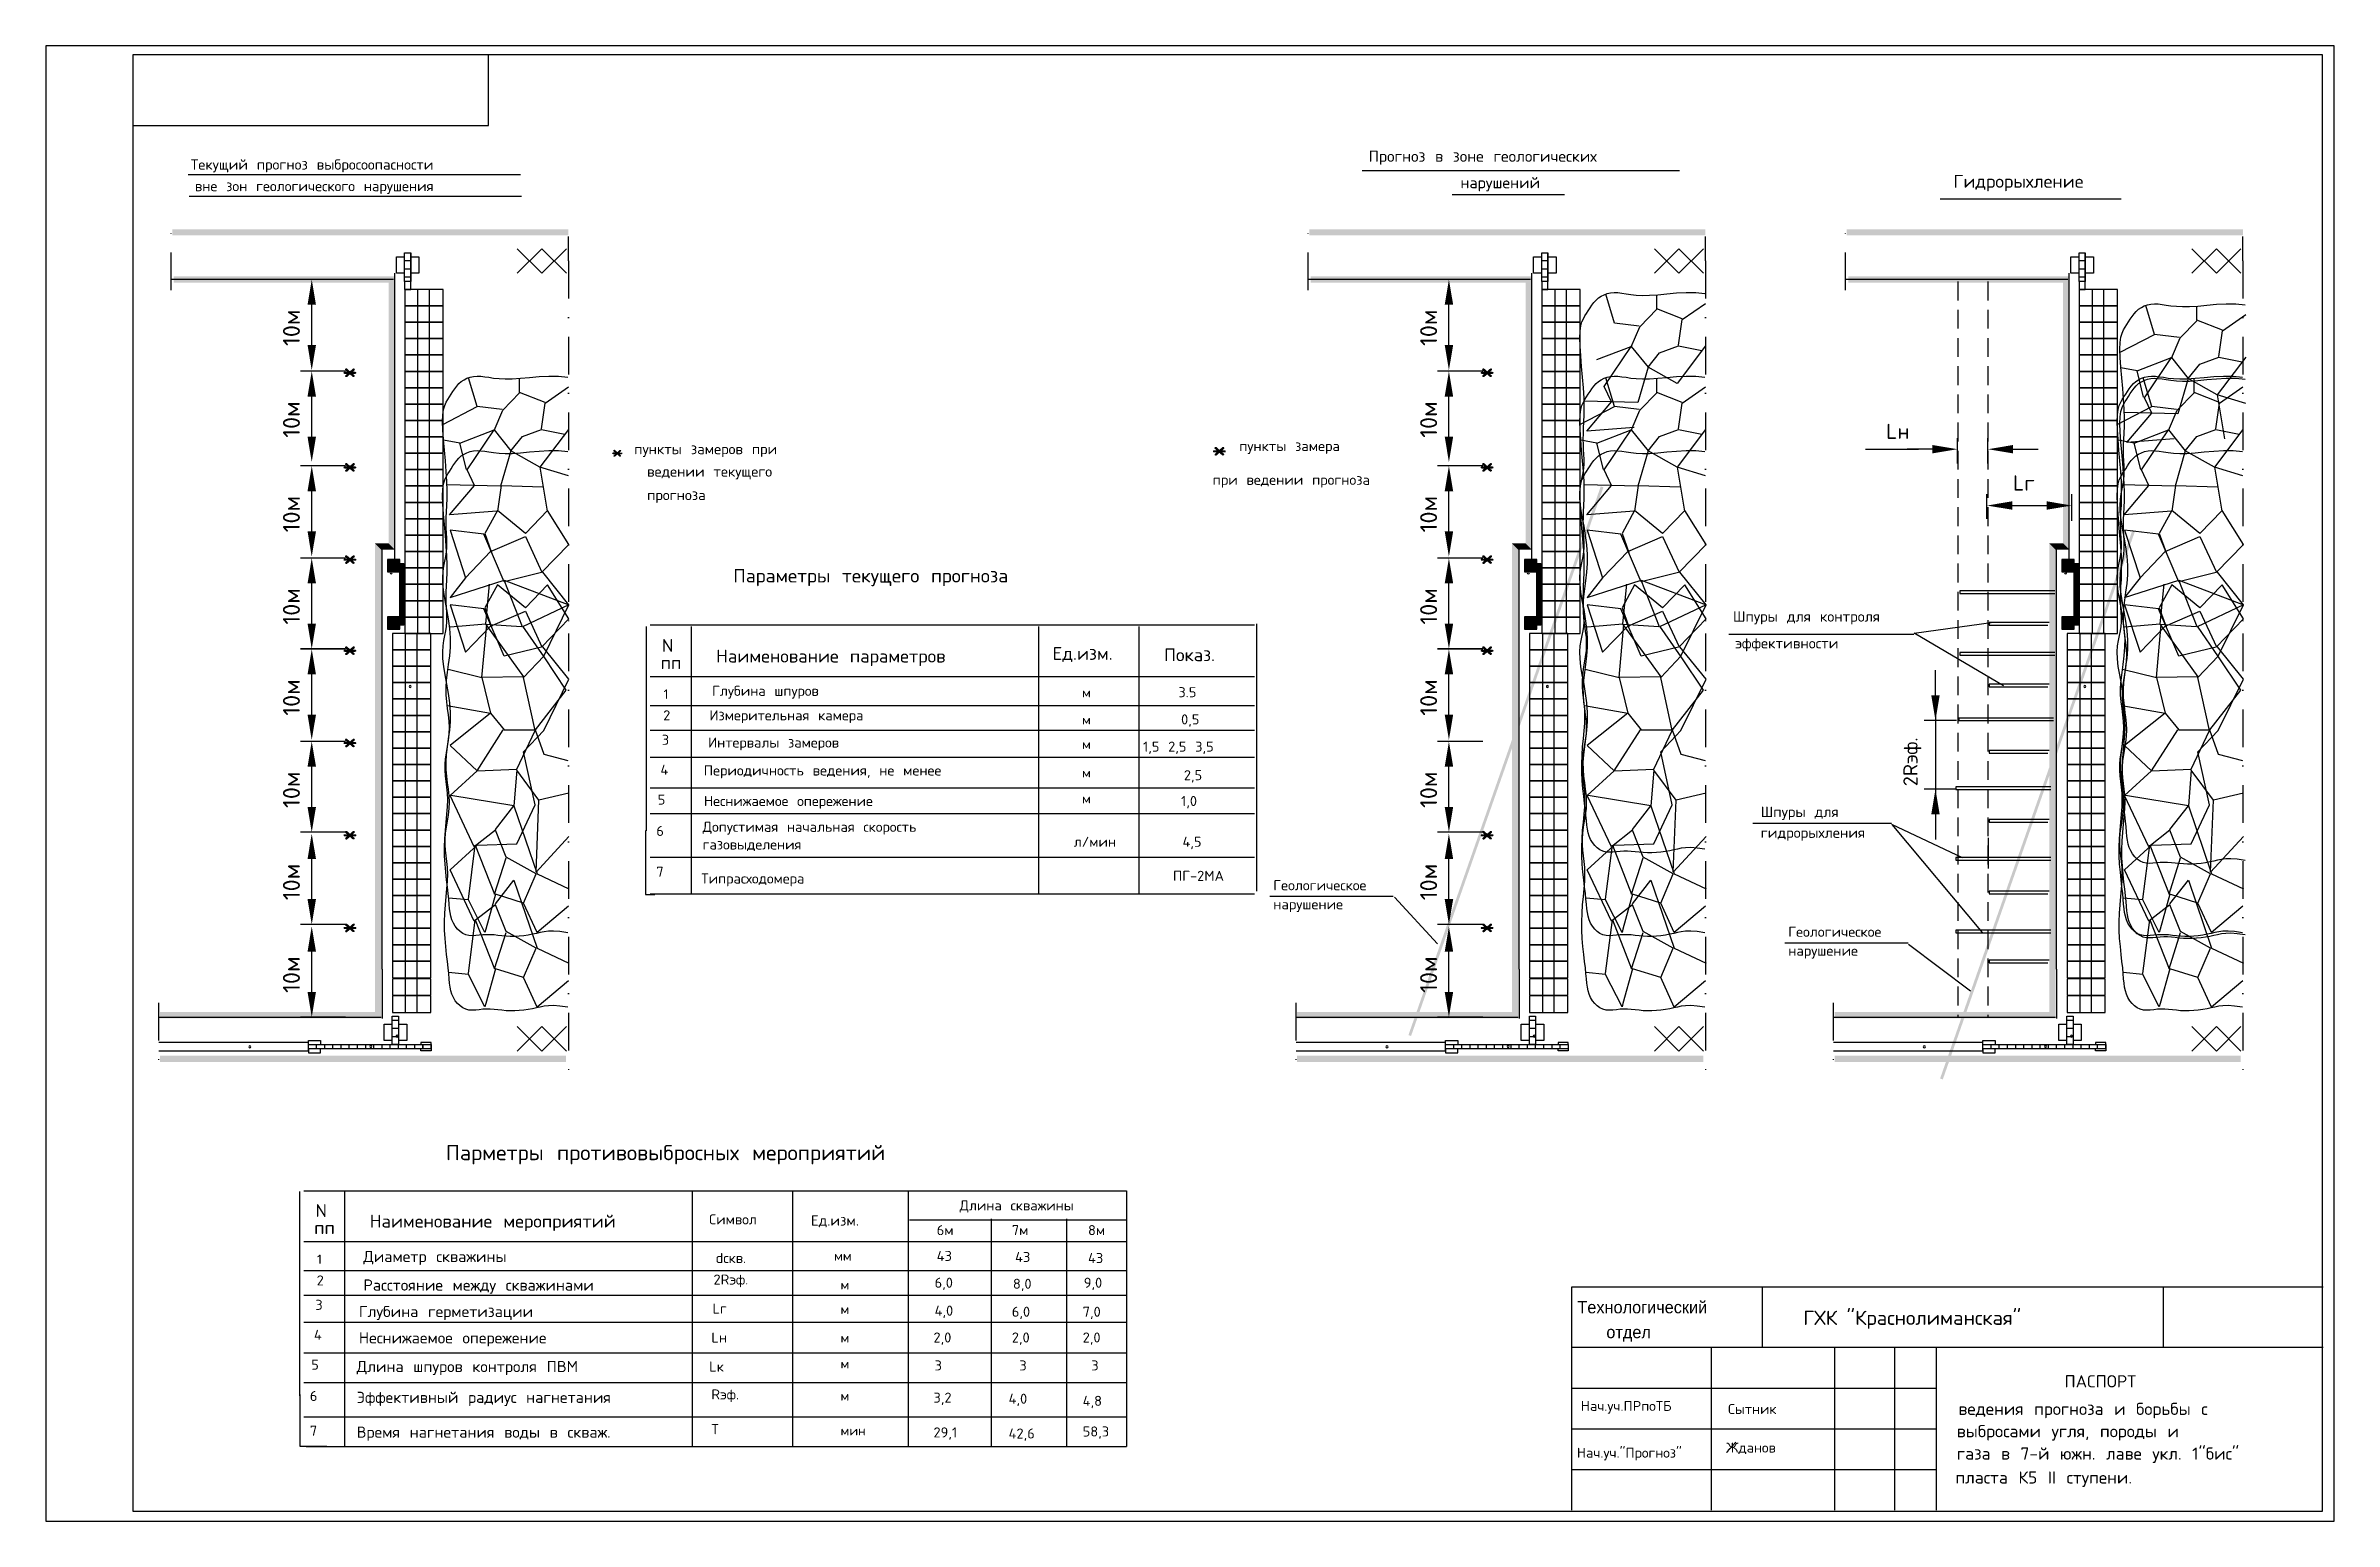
# Model space of a CAD drawing. Extents: x -326 to 352, y -3 to 233.
# Drawn here: x -326 to 39.2, y -2.9 to 232.5 of the extents above; entities that cross this region are included whole.
import ezdxf

# ---------------------------------------------------------------- set-up
doc = ezdxf.new("R2010")
doc.units = 0
doc.header["$LTSCALE"] = 12
doc.header["$MEASUREMENT"] = 0
doc.header["$PDSIZE"] = 3
doc.linetypes.add('DASHDOT', pattern=[1, 0.5, -0.25, 0, -0.25])
doc.linetypes.add('HIDDEN', pattern=[0.375, 0.25, -0.125])
doc.layers.get('0').update_dxf_attribs({"linetype": 'CONTINUOUS'})
doc.layers.get('DEFPOINTS').update_dxf_attribs({"linetype": 'CONTINUOUS'})
doc.styles.add('1', font='txt.shx')
doc.styles.add('3', font='complex')

msp = doc.modelspace()

# ---------------------------------------------------------------- texts
at = {"color": 7, "linetype": 'CONTINUOUS'}
for s, height, style, p in [('Прогноз в зоне геологических', 1.782, '1', (-114.92, 214.03)), ('Текущий прогноз выбросоопасности', 1.6394, '1', (-302.88, 212.78)), ('Гидрорыхление', 2.0493, '1', (-21.61, 209.89)), ('вне зон геологического нарушения', 1.62, '1', (-302.22, 209.34)), ('нарушений', 1.782, '1', (-100.27, 209.81)), ('*', 3.69, '1', (-278.78, 178.91)), ('*', 3.69, '1', (-97.32, 178.91)), ('*', 2.95, '1', (-235.86, 166.35)), ('пункты замеров при', 1.6394, '1', (-232.11, 167.37)), ('*', 3.69, '1', (-140.04, 166.38)), ('пункты замера', 1.62, '1', (-135.58, 167.86)), ('*', 3.69, '1', (-278.78, 163.81)), ('ведении текущего ', 1.6394, '1', (-230.06, 163.79)), ('*', 3.69, '1', (-97.32, 163.81)), ('прогноза', 1.639, '1', (-230.06, 160.04)), ('при ведении прогноза', 1.62, '1', (-139.81, 162.48)), ('*', 3.69, '1', (-278.78, 149.09)), ('*', 3.69, '1', (-97.32, 149.09)), ('Параметры текущего прогноза', 2.16, '1', (-216.3, 146.9)), ('Шпуры для контроля', 1.6599, '1', (-56.79, 140.65)), ('*', 3.69, '1', (-278.78, 134.56)), ('N', 2.05, '1', (-227.7, 135.82)), ('Наименование параметров', 2.0493, '1', (-219.05, 134.13)), ('Ед.изм.', 2.049, '1', (-165.36, 134.55)), ('Показ.', 2.049, '1', (-147.55, 134.34)), ('*', 3.69, '1', (-97.32, 134.56)), ('эффективности', 1.6599, '1', (-56.45, 136.38)), ('пп', 2.049, '1', (-227.91, 133.08)), ('1', 1.51, '1', (-227.44, 128.33)), ('Глубина шпуров', 1.6038, '1', (-219.68, 128.81)), ('м', 1.51, '1', (-160.64, 128.58)), ('3.5', 1.604, '1', (-145.28, 128.59)), ('2', 1.6, '1', (-227.49, 124.9)), ('Измерительная камера', 1.6038, '1', (-220.12, 124.9)), ('м', 1.51, '1', (-160.64, 124.24)), ('0,5', 1.604, '1', (-144.85, 124.25)), ('*', 3.69, '1', (-278.78, 119.83)), ('3', 1.6, '1', (-227.71, 121)), ('Интервалы замеров', 1.6038, '1', (-220.34, 120.56)), ('м', 1.51, '1', (-160.64, 120.33)), ('1,5 2,5 3,5', 1.6038, '1', (-150.92, 119.91)), ('4', 1.6, '1', (-227.93, 116.22)), ('Периодичность ведения, не менее', 1.62, '1', (-221.02, 116.1)), ('2,5', 1.604, '1', (-144.41, 115.35)), ('м', 1.51, '1', (-160.64, 115.78)), ('5', 1.6, '1', (-228.36, 111.45)), ('Неснижаемое опережение', 1.6038, '1', (-220.99, 111.23)), ('м', 1.51, '1', (-160.64, 111.65)), ('1,0', 1.604, '1', (-144.85, 111.23)), ('Шпуры для', 1.66, '1', (-52.36, 109.47)), ('*', 3.69, '1', (-278.78, 105.11)), ('6', 1.6, '1', (-228.58, 106.46)), ('Допустимая начальная скорость ', 1.6038, '1', (-221.2, 107.11)), ('л/мин', 1.604, '1', (-161.98, 104.72)), ('4,5', 1.604, '1', (-144.63, 104.72)), ('*', 3.69, '1', (-97.32, 105.11)), ('гидрорыхления', 1.6599, '1', (-52.36, 106.15)), ('газовыделения', 1.6038, '1', (-221.2, 104.29)), ('7', 1.6, '1', (-228.58, 99.94)), ('Типрасходомера', 1.6038, '1', (-221.42, 98.86)), ('ПГ-2МА', 1.604, '1', (-146.15, 99.29)), ('Геологическое', 1.62, '1', (-130.14, 97.78)), ('нарушение', 1.62, '1', (-130.14, 94.75)), ('*', 3.69, '1', (-278.78, 90.32)), ('*', 3.69, '1', (-97.32, 90.32)), ('Геологическое', 1.62, '1', (-47.97, 90.36)), ('нарушение', 1.62, '1', (-47.97, 87.33)), ('Парметры противовыбросных мероприятий', 2.43, '1', (-262.17, 54.71)), ('N', 2.05, '1', (-282.98, 45.65)), ('Длина скважины', 1.6038, '1', (-180.2, 46.69)), ('пп', 2.049, '1', (-283.19, 42.91)), ('Наименование мероприятий', 2.0493, '1', (-274.33, 43.96)), ('Символ', 1.604, '1', (-220.15, 44.47)), ('Ед.изм.', 1.639, '1', (-203.92, 44.27)), ('6м', 1.604, '1', (-183.84, 42.75)), ('7м', 1.604, '1', (-171.86, 42.75)), ('8м', 1.604, '1', (-159.7, 42.75)), ('Диаметр скважины', 1.782, '1', (-275.34, 38.46)), ('43', 1.604, '1', (-183.84, 38.64)), ('1', 1.51, '1', (-282.73, 38.16)), ('dскв.', 1.604, '1', (-219.12, 38.3)), ('мм', 1.515, '1', (-200.21, 38.68)), ('43', 1.604, '1', (-171.34, 38.47)), ('43', 1.604, '1', (-159.7, 38.3)), ('2', 1.6, '1', (-282.78, 34.73)), ('Расстояние между скважинами', 1.782, '1', (-275.34, 33.9)), ('2Rэф.', 1.604, '1', (-219.46, 34.87)), ('м', 1.51, '1', (-199.19, 34.07)), ('6,0', 1.604, '1', (-184.18, 34.36)), ('8,0', 1.604, '1', (-171.68, 34.19)), ('9,0', 1.604, '1', (-160.38, 34.36)), ('3', 1.6, '1', (-283, 30.83)), ('Глубина герметизации', 1.782, '1', (-276.05, 29.68)), ('Lг', 1.604, '1', (-219.63, 30.24)), ('м', 1.51, '1', (-199.19, 30.17)), ('4,0', 1.604, '1', (-184.18, 29.9)), ('6,0', 1.604, '1', (-171.86, 29.73)), ('7,0', 1.604, '1', (-160.55, 29.73)), ('ГХК "Краснолиманская"', 2.268, '3', (-45.57, 28.43)), ('4', 1.6, '1', (-283.22, 26.05)), ('Неснижаемое опережение', 1.782, '1', (-276.05, 25.47)), ('Lн', 1.604, '1', (-219.8, 25.62)), ('м', 1.51, '1', (-199.19, 25.61)), ('2,0', 1.604, '1', (-184.36, 25.62)), ('2,0', 1.604, '1', (-171.86, 25.62)), ('2,0', 1.604, '1', (-160.55, 25.62)), ('5', 1.6, '1', (-283.65, 21.28)), ('Длина шпуров контроля ПВМ', 1.782, '1', (-276.4, 20.9)), ('Lк', 1.604, '1', (-220.15, 20.99)), ('м', 1.51, '1', (-199.19, 21.48)), ('3', 1.6, '1', (-184.18, 21.16)), ('3', 1.6, '1', (-170.66, 21.16)), ('3', 1.6, '1', (-159.18, 21.16)), ('ПАСПОРТ', 1.944, '1', (-3.89, 18.46)), ('6', 1.6, '1', (-283.87, 16.29)), ('Эффективный радиус нагнетания', 1.782, '1', (-276.4, 15.98)), ('Rэф.', 1.604, '1', (-219.8, 16.54)), ('м', 1.51, '1', (-199.19, 16.34)), ('3,2', 1.604, '1', (-184.36, 16.02)), ('4,0', 1.604, '1', (-172.37, 15.85)), ('4,8  ', 1.604, '1', (-160.55, 15.51)), ('Нач.уч.ПРпоТБ', 1.584, '1', (-81.06, 14.71)), ('Сытник', 1.584, '1', (-57.57, 14.22)), ('ведения прогноза и борьбы с ', 1.944, '1', (-20.8, 14.06)), ('7', 1.6, '1', (-283.87, 10.74)), ('Время нагнетания воды в скваж.', 1.782, '1', (-276.4, 10.43)), ('Т', 1.6, '1', (-219.8, 10.99)), ('мин', 1.515, '1', (-199.19, 10.79)), ('29,1', 1.604, '1', (-184.36, 10.47)), ('42,6', 1.604, '1', (-172.37, 10.3)), ('58,3', 1.604, '1', (-160.55, 10.62)), ('выбросами угля, породы и', 1.944, '1', (-21.06, 10.5)), ('Нач.уч."Прогноз"', 1.584, '1', (-81.69, 7.24)), ('Жданов', 1.584, '1', (-57.83, 8.06)), ('газа в 7-й южн. лаве укл. 1"бис"', 1.944, '1', (-21.06, 6.93)), ('пласта К5 II ступени.', 1.944, '1', (-21.31, 3.11))]:
    msp.add_text(s, height=height, dxfattribs=dict(at, style=style)).set_placement(p)
at = {"color": 7, "linetype": 'BYBLOCK', "style": '1'}
for s, height, p in [('10м', 2.7, (-285.46, 184.64)), ('10м', 2.7, (-104, 184.64)), ('10м', 2.7, (-285.46, 169.99)), ('10м', 2.7, (-104, 169.99)), ('10м', 2.7, (-285.46, 154.9)), ('10м', 2.7, (-104, 154.9)), ('10м', 2.7, (-285.46, 140.18)), ('10м', 2.7, (-104, 140.18)), ('10м', 2.7, (-285.46, 125.64)), ('10м', 2.7, (-104, 125.64)), ('2Rэф.', 2.261, (-27.33, 114.38)), ('10м', 2.7, (-285.46, 110.92)), ('10м', 2.7, (-104, 110.92)), ('10м', 2.7, (-285.46, 96.2)), ('10м', 2.7, (-104, 96.2)), ('10м', 2.7, (-285.46, 81.41)), ('10м', 2.7, (-104, 81.41))]:
    msp.add_text(s, height=height, rotation=90, dxfattribs=at).set_placement(p)
for s, height, p in [('Lн', 2.406, (-32.36, 169.82)), ('Lг', 2.43, (-12.12, 161.57))]:
    msp.add_text(s, height=height, dxfattribs=at).set_placement(p)
at = {"color": 7, "linetype": 'CONTINUOUS'}
for s, p in [('Технологический', (-81.61, 30.28)), ('отдел', (-76.99, 26.31))]:
    msp.add_text(s, height=1.944, dxfattribs=at).set_placement(p)

# ---------------------------------------------------------------- linework, layer by layer
at = {"color": 7}
for p, q in [((-312.08, -1.33), (-312.08, 231.14)), ((-312.08, 231.14), (-155.06, 231.14)), ((-255.38, 219.8), (-255.38, 231.14)), ((-249.14, 231.14), (37.22, 231.14)), ((37.22, 231.14), (37.22, -1.33)), ((-312.08, 219.8), (-255.38, 219.8)), ((-303.28, 212.02), (-250.27, 212.02)), ((-115.93, 212.65), (-65.29, 212.65)), ((-303.12, 208.54), (-250.11, 208.54)), ((-101.6, 208.84), (-83.69, 208.84)), ((-23.73, 208.12), (5.17, 208.12)), ((-27.89, 138.79), (-15.23, 140.56)), ((-13.61, 130.41), (-27.89, 138.79)), ((-31.41, 108.26), (-17.01, 91.07)), ((-20.15, 102.97), (-31.41, 108.26)), ((-130.66, 96.84), (-110.98, 96.84)), ((-110.8, 96.7), (-103.94, 89.22)), ((-48.49, 89.42), (-28.81, 89.42)), ((-28.76, 89.19), (-18.88, 81.75)), ((-272.34, 85.22), (-272.34, 77.35)), ((-90.88, 85.22), (-90.88, 77.35)), ((-5.14, 85.22), (-5.14, 77.35)), ((-82.5, 34.52), (37.38, 34.52)), ((-82.5, -1.12), (-82.5, 34.52)), ((37.38, 24.8), (-82.5, 24.8)), ((-60.27, 24.8), (-60.27, -1.12)), ((-40.53, -1.12), (-40.53, 24.8)), ((-31.03, 24.8), (-31.03, -1.12)), ((-24.33, -1.12), (-24.33, 24.8)), ((-82.5, 18.32), (-24.33, 18.32)), ((-285.47, 17.33), (-285.47, 9.1)), ((-82.5, 11.84), (-24.33, 11.84)), ((-285.47, 9.1), (-281.15, 9.1)), ((-56.3, 9.72), (-57.82, 8.07)), ((-82.5, 5.36), (-24.33, 5.36)), ((-155.06, -1.33), (-312.08, -1.33)), ((37.22, -1.33), (-249.14, -1.33))]:
    msp.add_line(p, q, dxfattribs=at)
at = {"color": 7, "linetype": 'DASHDOT'}
for p, q in [((-306.01, 193.57), (-306.01, 204.02)), ((-124.55, 193.57), (-124.55, 204.02)), ((-38.8, 193.57), (-38.8, 204.02)), ((-242.61, 198.21), (-242.61, 138.74)), ((-61.15, 198.21), (-61.15, 138.74)), ((24.6, 198.21), (24.6, 138.74)), ((-242.61, 138.74), (-242.61, 68.66)), ((-61.15, 138.74), (-61.15, 68.66)), ((24.6, 138.74), (24.6, 68.66)), ((-308.01, 79.82), (-308.01, 68.71)), ((-126.55, 79.82), (-126.55, 68.71)), ((-40.81, 79.82), (-40.81, 68.71))]:
    msp.add_line(p, q, dxfattribs=at)
at = {"color": 7, "linetype": 'CONTINUOUS'}
for p, q in [((-242.61, 198.21), (-242.61, 202.13)), ((-61.15, 198.21), (-61.15, 202.13)), ((24.6, 198.21), (24.6, 202.13)), ((-268.75, 199.52), (-267.77, 199.52)), ((-268.75, 194.94), (-268.75, 199.52)), ((-267.77, 198.21), (-268.75, 198.21)), ((-267.77, 193.64), (-267.77, 199.52)), ((-267.77, 199.52), (-267.77, 194.94)), ((-250.78, 200.17), (-246.86, 196.25)), ((-246.86, 200.17), (-250.78, 196.25)), ((-242.94, 200.17), (-246.86, 196.25)), ((-246.86, 200.17), (-242.94, 196.25)), ((-87.29, 194.94), (-87.29, 199.52)), ((-87.29, 199.52), (-86.31, 199.52)), ((-86.31, 198.21), (-87.29, 198.21)), ((-86.31, 199.52), (-86.31, 194.94)), ((-86.31, 193.64), (-86.31, 199.52)), ((-65.4, 200.17), (-69.32, 196.25)), ((-69.32, 200.17), (-65.4, 196.25)), ((-65.4, 200.17), (-61.48, 196.25)), ((-61.48, 200.17), (-65.4, 196.25)), ((-1.54, 199.52), (-0.56, 199.52)), ((-1.54, 194.94), (-1.54, 199.52)), ((-0.56, 198.21), (-1.54, 198.21)), ((-0.56, 193.64), (-0.56, 199.52)), ((-0.56, 199.52), (-0.56, 194.94)), ((16.43, 200.17), (20.35, 196.25)), ((20.35, 200.17), (16.43, 196.25)), ((24.27, 200.17), (20.35, 196.25)), ((20.35, 200.17), (24.27, 196.25)), ((-270.54, 195.27), (-306.03, 195.27)), ((-270.38, 196.28), (-270.38, 150.5)), ((-267.77, 196.9), (-268.75, 196.9)), ((-267.77, 195.6), (-268.75, 195.6)), ((-268.75, 194.94), (-268.75, 193.64)), ((-267.77, 194.94), (-268.75, 194.94)), ((-268.75, 193.64), (-267.77, 193.64)), ((-266.64, 191.05), (-266.64, 193.66)), ((-264.8, 191.05), (-264.8, 193.66)), ((-89.09, 195.27), (-124.57, 195.27)), ((-88.92, 196.28), (-88.92, 150.5)), ((-86.31, 196.9), (-87.29, 196.9)), ((-86.31, 195.6), (-87.29, 195.6)), ((-86.31, 194.94), (-87.29, 194.94)), ((-87.29, 194.94), (-87.29, 193.64)), ((-87.29, 193.64), (-86.31, 193.64)), ((-85.18, 191.05), (-85.18, 193.66)), ((-83.34, 191.05), (-83.34, 193.66)), ((-3.34, 195.27), (-38.82, 195.27)), ((-3.18, 196.28), (-3.18, 150.5)), ((-0.56, 196.9), (-1.54, 196.9)), ((-0.56, 195.6), (-1.54, 195.6)), ((-0.56, 194.94), (-1.54, 194.94)), ((-1.54, 194.94), (-1.54, 193.64)), ((-1.54, 193.64), (-0.56, 193.64)), ((0.57, 191.05), (0.57, 193.66)), ((2.41, 191.05), (2.41, 193.66)), ((-266.64, 188.44), (-266.64, 191.05)), ((-264.8, 188.44), (-264.8, 191.05)), ((-85.18, 188.44), (-85.18, 191.05)), ((-83.34, 188.44), (-83.34, 191.05)), ((0.57, 188.44), (0.57, 191.05)), ((2.41, 188.44), (2.41, 191.05)), ((-266.64, 185.82), (-266.64, 188.44)), ((-264.8, 185.82), (-264.8, 188.44)), ((-85.18, 185.82), (-85.18, 188.44)), ((-83.34, 185.82), (-83.34, 188.44)), ((0.57, 185.82), (0.57, 188.44)), ((2.41, 185.82), (2.41, 188.44)), ((-266.64, 183.21), (-266.64, 185.82)), ((-266.64, 180.59), (-266.64, 183.21)), ((-264.8, 183.21), (-264.8, 185.82)), ((-264.8, 180.59), (-264.8, 183.21)), ((-85.18, 183.21), (-85.18, 185.82)), ((-85.18, 180.59), (-85.18, 183.21)), ((-83.34, 183.21), (-83.34, 185.82)), ((-83.34, 180.59), (-83.34, 183.21)), ((0.57, 183.21), (0.57, 185.82)), ((0.57, 180.59), (0.57, 183.21)), ((2.41, 183.21), (2.41, 185.82)), ((2.41, 180.59), (2.41, 183.21)), ((-266.64, 177.98), (-266.64, 180.59)), ((-264.8, 177.98), (-264.8, 180.59)), ((-85.18, 177.98), (-85.18, 180.59)), ((-83.34, 177.98), (-83.34, 180.59)), ((0.57, 177.98), (0.57, 180.59)), ((2.41, 177.98), (2.41, 180.59)), ((-266.64, 175.37), (-266.64, 177.98)), ((-266.64, 172.75), (-266.64, 175.37)), ((-264.8, 175.37), (-264.8, 177.98)), ((-264.8, 172.75), (-264.8, 175.37)), ((-85.18, 175.37), (-85.18, 177.98)), ((-85.18, 172.75), (-85.18, 175.37)), ((-83.34, 175.37), (-83.34, 177.98)), ((-83.34, 172.75), (-83.34, 175.37)), ((0.57, 175.37), (0.57, 177.98)), ((0.57, 172.75), (0.57, 175.37)), ((2.41, 175.37), (2.41, 177.98)), ((2.41, 172.75), (2.41, 175.37)), ((-266.64, 170.14), (-266.64, 172.75)), ((-264.8, 170.14), (-264.8, 172.75)), ((-85.18, 170.14), (-85.18, 172.75)), ((-83.34, 170.14), (-83.34, 172.75)), ((0.57, 170.14), (0.57, 172.75)), ((2.41, 170.14), (2.41, 172.75)), ((-266.64, 167.52), (-266.64, 170.14)), ((-264.8, 167.52), (-264.8, 170.14)), ((-85.18, 167.52), (-85.18, 170.14)), ((-83.34, 167.52), (-83.34, 170.14)), ((0.57, 167.52), (0.57, 170.14)), ((2.41, 167.52), (2.41, 170.14)), ((-266.64, 164.91), (-266.64, 167.52)), ((-266.64, 162.3), (-266.64, 164.91)), ((-264.8, 164.91), (-264.8, 167.52)), ((-264.8, 162.3), (-264.8, 164.91)), ((-85.18, 164.91), (-85.18, 167.52)), ((-85.18, 162.3), (-85.18, 164.91)), ((-83.34, 164.91), (-83.34, 167.52)), ((-83.34, 162.3), (-83.34, 164.91)), ((0.57, 164.91), (0.57, 167.52)), ((0.57, 162.3), (0.57, 164.91)), ((2.41, 164.91), (2.41, 167.52)), ((2.41, 162.3), (2.41, 164.91)), ((-266.64, 159.68), (-266.64, 162.3)), ((-264.8, 159.68), (-264.8, 162.3)), ((-85.18, 159.68), (-85.18, 162.3)), ((-83.34, 159.68), (-83.34, 162.3)), ((0.57, 159.68), (0.57, 162.3)), ((2.41, 159.68), (2.41, 162.3)), ((-266.64, 157.07), (-266.64, 159.68)), ((-266.64, 154.45), (-266.64, 157.07)), ((-264.8, 157.07), (-264.8, 159.68)), ((-264.8, 154.45), (-264.8, 157.07)), ((-85.18, 157.07), (-85.18, 159.68)), ((-85.18, 154.45), (-85.18, 157.07)), ((-83.34, 157.07), (-83.34, 159.68)), ((-83.34, 154.45), (-83.34, 157.07)), ((0.57, 157.07), (0.57, 159.68)), ((0.57, 154.45), (0.57, 157.07)), ((2.41, 157.07), (2.41, 159.68)), ((2.41, 154.45), (2.41, 157.07)), ((-266.64, 151.84), (-266.64, 154.45)), ((-264.8, 151.84), (-264.8, 154.45)), ((-85.18, 151.84), (-85.18, 154.45)), ((-83.34, 151.84), (-83.34, 154.45)), ((0.57, 151.84), (0.57, 154.45)), ((2.41, 151.84), (2.41, 154.45)), ((-272.34, 131.94), (-272.34, 152.46)), ((-271.49, 150.5), (-269.53, 150.5)), ((-271.49, 150.37), (-269.53, 150.37)), ((-271.49, 150.24), (-269.53, 150.24)), ((-271.49, 150.11), (-269.53, 150.11)), ((-271.49, 149.98), (-269.53, 149.98)), ((-271.49, 149.85), (-269.53, 149.85)), ((-271.43, 148.6), (-271.43, 150.57)), ((-271.3, 148.6), (-271.3, 150.57)), ((-271.16, 148.6), (-271.16, 150.57)), ((-271.03, 148.6), (-271.03, 150.57)), ((-270.9, 148.6), (-270.9, 150.57)), ((-270.77, 148.6), (-270.77, 150.57)), ((-270.64, 148.6), (-270.64, 150.57)), ((-270.51, 148.6), (-270.51, 150.57)), ((-270.38, 148.6), (-270.38, 150.57)), ((-270.25, 148.6), (-270.25, 150.57)), ((-270.12, 148.6), (-270.12, 150.57)), ((-269.99, 148.6), (-269.99, 150.57)), ((-269.86, 148.6), (-269.86, 150.57)), ((-269.73, 148.6), (-269.73, 150.57)), ((-269.6, 148.6), (-269.6, 150.57)), ((-269.53, 149.91), (-268.88, 149.91)), ((-269.53, 140.11), (-269.53, 149.91)), ((-269.53, 149.85), (-268.88, 149.85)), ((-269.47, 140.11), (-269.47, 149.91)), ((-269.33, 140.11), (-269.33, 149.91)), ((-269.2, 140.11), (-269.2, 149.91)), ((-269.07, 140.11), (-269.07, 149.91)), ((-268.94, 140.11), (-268.94, 149.91)), ((-268.88, 149.91), (-268.88, 140.11)), ((-266.64, 149.23), (-266.64, 151.84)), ((-264.8, 149.23), (-264.8, 151.84)), ((-90.88, 131.94), (-90.88, 152.46)), ((-90.03, 150.5), (-88.07, 150.5)), ((-90.03, 150.37), (-88.07, 150.37)), ((-90.03, 150.24), (-88.07, 150.24)), ((-90.03, 150.11), (-88.07, 150.11)), ((-90.03, 149.98), (-88.07, 149.98)), ((-90.03, 149.85), (-88.07, 149.85)), ((-89.97, 148.6), (-89.97, 150.57)), ((-89.84, 148.6), (-89.84, 150.57)), ((-89.71, 148.6), (-89.71, 150.57)), ((-89.57, 148.6), (-89.57, 150.57)), ((-89.44, 148.6), (-89.44, 150.57)), ((-89.31, 148.6), (-89.31, 150.57)), ((-89.18, 148.6), (-89.18, 150.57)), ((-89.05, 148.6), (-89.05, 150.57)), ((-88.92, 148.6), (-88.92, 150.57)), ((-88.79, 148.6), (-88.79, 150.57)), ((-88.66, 148.6), (-88.66, 150.57)), ((-88.53, 148.6), (-88.53, 150.57)), ((-88.4, 148.6), (-88.4, 150.57)), ((-88.27, 148.6), (-88.27, 150.57)), ((-88.14, 148.6), (-88.14, 150.57)), ((-88.07, 149.91), (-87.42, 149.91)), ((-88.07, 140.11), (-88.07, 149.91)), ((-88.07, 149.85), (-87.42, 149.85)), ((-88.01, 140.11), (-88.01, 149.91)), ((-87.88, 140.11), (-87.88, 149.91)), ((-87.75, 140.11), (-87.75, 149.91)), ((-87.61, 140.11), (-87.61, 149.91)), ((-87.48, 140.11), (-87.48, 149.91)), ((-87.42, 149.91), (-87.42, 140.11)), ((-85.18, 149.23), (-85.18, 151.84)), ((-83.34, 149.23), (-83.34, 151.84)), ((-5.14, 131.94), (-5.14, 152.46)), ((-4.29, 150.5), (-2.33, 150.5)), ((-4.29, 150.37), (-2.33, 150.37)), ((-4.29, 150.24), (-2.33, 150.24)), ((-4.29, 150.11), (-2.33, 150.11)), ((-4.29, 149.98), (-2.33, 149.98)), ((-4.29, 149.85), (-2.33, 149.85)), ((-4.22, 148.6), (-4.22, 150.57)), ((-4.09, 148.6), (-4.09, 150.57)), ((-3.96, 148.6), (-3.96, 150.57)), ((-3.83, 148.6), (-3.83, 150.57)), ((-3.7, 148.6), (-3.7, 150.57)), ((-3.57, 148.6), (-3.57, 150.57)), ((-3.44, 148.6), (-3.44, 150.57)), ((-3.31, 148.6), (-3.31, 150.57)), ((-3.17, 148.6), (-3.17, 150.57)), ((-3.04, 148.6), (-3.04, 150.57)), ((-2.91, 148.6), (-2.91, 150.57)), ((-2.78, 148.6), (-2.78, 150.57)), ((-2.65, 148.6), (-2.65, 150.57)), ((-2.52, 148.6), (-2.52, 150.57)), ((-2.39, 148.6), (-2.39, 150.57)), ((-2.33, 140.11), (-2.33, 149.91)), ((-2.33, 149.91), (-1.67, 149.91)), ((-2.33, 149.85), (-1.67, 149.85)), ((-2.26, 140.11), (-2.26, 149.91)), ((-2.13, 140.11), (-2.13, 149.91)), ((-2, 140.11), (-2, 149.91)), ((-1.87, 140.11), (-1.87, 149.91)), ((-1.74, 140.11), (-1.74, 149.91)), ((-1.67, 149.91), (-1.67, 140.11)), ((0.57, 149.23), (0.57, 151.84)), ((2.41, 149.23), (2.41, 151.84)), ((-271.49, 149.72), (-269.53, 149.72)), ((-271.49, 149.59), (-269.53, 149.59)), ((-271.49, 149.45), (-269.53, 149.45)), ((-271.49, 149.32), (-269.53, 149.32)), ((-271.49, 149.19), (-269.53, 149.19)), ((-271.49, 149.06), (-269.53, 149.06)), ((-271.49, 148.93), (-269.53, 148.93)), ((-271.49, 148.8), (-269.53, 148.8)), ((-271.49, 148.67), (-269.53, 148.67)), ((-269.53, 149.72), (-268.88, 149.72)), ((-269.53, 149.59), (-268.88, 149.59)), ((-269.53, 149.45), (-268.88, 149.45)), ((-269.53, 149.32), (-268.88, 149.32)), ((-269.53, 149.19), (-268.88, 149.19)), ((-269.53, 149.06), (-268.88, 149.06)), ((-269.53, 148.93), (-268.88, 148.93)), ((-269.53, 148.8), (-268.88, 148.8)), ((-269.53, 148.67), (-268.88, 148.67)), ((-269.53, 148.54), (-268.88, 148.54)), ((-269.53, 148.41), (-268.88, 148.41)), ((-269.53, 148.28), (-268.88, 148.28)), ((-269.53, 148.15), (-268.88, 148.15)), ((-269.53, 148.02), (-268.88, 148.02)), ((-269.53, 147.89), (-268.88, 147.89)), ((-269.53, 147.76), (-268.88, 147.76)), ((-269.53, 147.62), (-268.88, 147.62)), ((-269.53, 147.49), (-268.88, 147.49)), ((-269.53, 147.36), (-268.88, 147.36)), ((-269.53, 147.23), (-268.88, 147.23)), ((-269.53, 147.1), (-268.88, 147.1)), ((-269.53, 146.97), (-268.88, 146.97)), ((-269.53, 146.84), (-268.88, 146.84)), ((-269.53, 146.71), (-268.88, 146.71)), ((-269.53, 146.58), (-268.88, 146.58)), ((-269.53, 146.45), (-268.88, 146.45)), ((-269.53, 146.32), (-268.88, 146.32)), ((-269.53, 146.19), (-268.88, 146.19)), ((-266.64, 146.61), (-266.64, 149.23)), ((-266.64, 144), (-266.64, 146.61)), ((-264.8, 146.61), (-264.8, 149.23)), ((-264.8, 144), (-264.8, 146.61)), ((-90.03, 149.72), (-88.07, 149.72)), ((-90.03, 149.59), (-88.07, 149.59)), ((-90.03, 149.45), (-88.07, 149.45)), ((-90.03, 149.32), (-88.07, 149.32)), ((-90.03, 149.19), (-88.07, 149.19)), ((-90.03, 149.06), (-88.07, 149.06)), ((-90.03, 148.93), (-88.07, 148.93)), ((-90.03, 148.8), (-88.07, 148.8)), ((-90.03, 148.67), (-88.07, 148.67)), ((-88.07, 149.72), (-87.42, 149.72)), ((-88.07, 149.59), (-87.42, 149.59)), ((-88.07, 149.45), (-87.42, 149.45)), ((-88.07, 149.32), (-87.42, 149.32)), ((-88.07, 149.19), (-87.42, 149.19)), ((-88.07, 149.06), (-87.42, 149.06)), ((-88.07, 148.93), (-87.42, 148.93)), ((-88.07, 148.8), (-87.42, 148.8)), ((-88.07, 148.67), (-87.42, 148.67)), ((-88.07, 148.54), (-87.42, 148.54)), ((-88.07, 148.41), (-87.42, 148.41)), ((-88.07, 148.28), (-87.42, 148.28)), ((-88.07, 148.15), (-87.42, 148.15)), ((-88.07, 148.02), (-87.42, 148.02)), ((-88.07, 147.89), (-87.42, 147.89)), ((-88.07, 147.76), (-87.42, 147.76)), ((-88.07, 147.62), (-87.42, 147.62)), ((-88.07, 147.49), (-87.42, 147.49)), ((-88.07, 147.36), (-87.42, 147.36)), ((-88.07, 147.23), (-87.42, 147.23)), ((-88.07, 147.1), (-87.42, 147.1)), ((-88.07, 146.97), (-87.42, 146.97)), ((-88.07, 146.84), (-87.42, 146.84)), ((-88.07, 146.71), (-87.42, 146.71)), ((-88.07, 146.58), (-87.42, 146.58)), ((-88.07, 146.45), (-87.42, 146.45)), ((-88.07, 146.32), (-87.42, 146.32)), ((-88.07, 146.19), (-87.42, 146.19)), ((-85.18, 146.61), (-85.18, 149.23)), ((-85.18, 144), (-85.18, 146.61)), ((-83.34, 146.61), (-83.34, 149.23)), ((-83.34, 144), (-83.34, 146.61)), ((-4.29, 149.72), (-2.33, 149.72)), ((-4.29, 149.59), (-2.33, 149.59)), ((-4.29, 149.45), (-2.33, 149.45)), ((-4.29, 149.32), (-2.33, 149.32)), ((-4.29, 149.19), (-2.33, 149.19)), ((-4.29, 149.06), (-2.33, 149.06)), ((-4.29, 148.93), (-2.33, 148.93)), ((-4.29, 148.8), (-2.33, 148.8)), ((-4.29, 148.67), (-2.33, 148.67)), ((-2.33, 149.72), (-1.67, 149.72)), ((-2.33, 149.59), (-1.67, 149.59)), ((-2.33, 149.45), (-1.67, 149.45)), ((-2.33, 149.32), (-1.67, 149.32)), ((-2.33, 149.19), (-1.67, 149.19)), ((-2.33, 149.06), (-1.67, 149.06)), ((-2.33, 148.93), (-1.67, 148.93)), ((-2.33, 148.8), (-1.67, 148.8)), ((-2.33, 148.67), (-1.67, 148.67)), ((-2.33, 148.54), (-1.67, 148.54)), ((-2.33, 148.41), (-1.67, 148.41)), ((-2.33, 148.28), (-1.67, 148.28)), ((-2.33, 148.15), (-1.67, 148.15)), ((-2.33, 148.02), (-1.67, 148.02)), ((-2.33, 147.89), (-1.67, 147.89)), ((-2.33, 147.76), (-1.67, 147.76)), ((-2.33, 147.62), (-1.67, 147.62)), ((-2.33, 147.49), (-1.67, 147.49)), ((-2.33, 147.36), (-1.67, 147.36)), ((-2.33, 147.23), (-1.67, 147.23)), ((-2.33, 147.1), (-1.67, 147.1)), ((-2.33, 146.97), (-1.67, 146.97)), ((-2.33, 146.84), (-1.67, 146.84)), ((-2.33, 146.71), (-1.67, 146.71)), ((-2.33, 146.58), (-1.67, 146.58)), ((-2.33, 146.45), (-1.67, 146.45)), ((-2.33, 146.32), (-1.67, 146.32)), ((-2.33, 146.19), (-1.67, 146.19)), ((0.57, 146.61), (0.57, 149.23)), ((0.57, 144), (0.57, 146.61)), ((2.41, 146.61), (2.41, 149.23)), ((2.41, 144), (2.41, 146.61)), ((-269.53, 146.06), (-268.88, 146.06)), ((-269.53, 145.93), (-268.88, 145.93)), ((-269.53, 145.79), (-268.88, 145.79)), ((-269.53, 145.66), (-268.88, 145.66)), ((-269.53, 145.53), (-268.88, 145.53)), ((-269.53, 145.4), (-268.88, 145.4)), ((-269.53, 145.27), (-268.88, 145.27)), ((-269.53, 145.14), (-268.88, 145.14)), ((-269.53, 145.01), (-268.88, 145.01)), ((-269.53, 144.88), (-268.88, 144.88)), ((-269.53, 144.75), (-268.88, 144.75)), ((-269.53, 144.62), (-268.88, 144.62)), ((-269.53, 144.49), (-268.88, 144.49)), ((-269.53, 144.36), (-268.88, 144.36)), ((-269.53, 144.23), (-268.88, 144.23)), ((-269.53, 144.1), (-268.88, 144.1)), ((-269.53, 143.96), (-268.88, 143.96)), ((-269.53, 143.83), (-268.88, 143.83)), ((-269.53, 143.7), (-268.88, 143.7)), ((-269.53, 143.57), (-268.88, 143.57)), ((-269.53, 143.44), (-268.88, 143.44)), ((-269.53, 143.31), (-268.88, 143.31)), ((-269.53, 143.18), (-268.88, 143.18)), ((-269.53, 143.05), (-268.88, 143.05)), ((-269.53, 142.92), (-268.88, 142.92)), ((-269.53, 142.79), (-268.88, 142.79)), ((-269.53, 142.66), (-268.88, 142.66)), ((-269.53, 142.53), (-268.88, 142.53)), ((-266.64, 141.38), (-266.64, 144)), ((-264.8, 141.38), (-264.8, 144)), ((-88.07, 146.06), (-87.42, 146.06)), ((-88.07, 145.93), (-87.42, 145.93)), ((-88.07, 145.79), (-87.42, 145.79)), ((-88.07, 145.66), (-87.42, 145.66)), ((-88.07, 145.53), (-87.42, 145.53)), ((-88.07, 145.4), (-87.42, 145.4)), ((-88.07, 145.27), (-87.42, 145.27)), ((-88.07, 145.14), (-87.42, 145.14)), ((-88.07, 145.01), (-87.42, 145.01)), ((-88.07, 144.88), (-87.42, 144.88)), ((-88.07, 144.75), (-87.42, 144.75)), ((-88.07, 144.62), (-87.42, 144.62)), ((-88.07, 144.49), (-87.42, 144.49)), ((-88.07, 144.36), (-87.42, 144.36)), ((-88.07, 144.23), (-87.42, 144.23)), ((-88.07, 144.1), (-87.42, 144.1)), ((-88.07, 143.96), (-87.42, 143.96)), ((-88.07, 143.83), (-87.42, 143.83)), ((-88.07, 143.7), (-87.42, 143.7)), ((-88.07, 143.57), (-87.42, 143.57)), ((-88.07, 143.44), (-87.42, 143.44)), ((-88.07, 143.31), (-87.42, 143.31)), ((-88.07, 143.18), (-87.42, 143.18)), ((-88.07, 143.05), (-87.42, 143.05)), ((-88.07, 142.92), (-87.42, 142.92)), ((-88.07, 142.79), (-87.42, 142.79)), ((-88.07, 142.66), (-87.42, 142.66)), ((-88.07, 142.53), (-87.42, 142.53)), ((-85.18, 141.38), (-85.18, 144)), ((-83.34, 141.38), (-83.34, 144)), ((-5.42, 145.55), (-20.56, 145.55)), ((-20.56, 145.55), (-20.56, 145.13)), ((-20.56, 145.13), (-5.42, 145.13)), ((-2.33, 146.06), (-1.67, 146.06)), ((-2.33, 145.93), (-1.67, 145.93)), ((-2.33, 145.79), (-1.67, 145.79)), ((-2.33, 145.66), (-1.67, 145.66)), ((-2.33, 145.53), (-1.67, 145.53)), ((-2.33, 145.4), (-1.67, 145.4)), ((-2.33, 145.27), (-1.67, 145.27)), ((-2.33, 145.14), (-1.67, 145.14)), ((-2.33, 145.01), (-1.67, 145.01)), ((-2.33, 144.88), (-1.67, 144.88)), ((-2.33, 144.75), (-1.67, 144.75)), ((-2.33, 144.62), (-1.67, 144.62)), ((-2.33, 144.49), (-1.67, 144.49)), ((-2.33, 144.36), (-1.67, 144.36)), ((-2.33, 144.23), (-1.67, 144.23)), ((-2.33, 144.1), (-1.67, 144.1)), ((-2.33, 143.96), (-1.67, 143.96)), ((-2.33, 143.83), (-1.67, 143.83)), ((-2.33, 143.7), (-1.67, 143.7)), ((-2.33, 143.57), (-1.67, 143.57)), ((-2.33, 143.44), (-1.67, 143.44)), ((-2.33, 143.31), (-1.67, 143.31)), ((-2.33, 143.18), (-1.67, 143.18)), ((-2.33, 143.05), (-1.67, 143.05)), ((-2.33, 142.92), (-1.67, 142.92)), ((-2.33, 142.79), (-1.67, 142.79)), ((-2.33, 142.66), (-1.67, 142.66)), ((-2.33, 142.53), (-1.67, 142.53)), ((0.57, 141.38), (0.57, 144)), ((2.41, 141.38), (2.41, 144)), ((-271.49, 141.35), (-269.53, 141.35)), ((-271.49, 141.22), (-269.53, 141.22)), ((-271.49, 141.09), (-269.53, 141.09)), ((-271.49, 140.96), (-269.53, 140.96)), ((-271.49, 140.83), (-269.53, 140.83)), ((-271.49, 140.7), (-269.53, 140.7)), ((-271.49, 140.57), (-269.53, 140.57)), ((-271.49, 140.44), (-269.53, 140.44)), ((-271.49, 140.31), (-269.53, 140.31)), ((-271.49, 140.17), (-269.53, 140.17)), ((-271.49, 140.04), (-269.53, 140.04)), ((-271.49, 139.91), (-269.53, 139.91)), ((-271.49, 139.78), (-269.53, 139.78)), ((-271.49, 139.65), (-269.53, 139.65)), ((-271.49, 139.52), (-269.53, 139.52)), ((-271.43, 139.46), (-271.43, 141.42)), ((-271.3, 139.46), (-271.3, 141.42)), ((-271.16, 139.46), (-271.16, 141.42)), ((-271.03, 139.46), (-271.03, 141.42)), ((-270.9, 139.46), (-270.9, 141.42)), ((-270.77, 139.46), (-270.77, 141.42)), ((-270.64, 139.46), (-270.64, 141.42)), ((-270.51, 139.46), (-270.51, 141.42)), ((-270.38, 139.46), (-270.38, 141.42)), ((-270.25, 139.46), (-270.25, 141.42)), ((-270.12, 139.46), (-270.12, 141.42)), ((-269.99, 139.46), (-269.99, 141.42)), ((-269.86, 139.46), (-269.86, 141.42)), ((-269.73, 139.46), (-269.73, 141.42)), ((-269.6, 139.46), (-269.6, 141.42)), ((-269.53, 142.4), (-268.88, 142.4)), ((-269.53, 142.27), (-268.88, 142.27)), ((-269.53, 142.14), (-268.88, 142.14)), ((-269.53, 142), (-268.88, 142)), ((-269.53, 141.87), (-268.88, 141.87)), ((-269.53, 141.74), (-268.88, 141.74)), ((-269.53, 141.61), (-268.88, 141.61)), ((-269.53, 141.48), (-268.88, 141.48)), ((-269.53, 141.35), (-268.88, 141.35)), ((-269.53, 141.22), (-268.88, 141.22)), ((-269.53, 141.09), (-268.88, 141.09)), ((-269.53, 140.96), (-268.88, 140.96)), ((-269.53, 140.83), (-268.88, 140.83)), ((-269.53, 140.7), (-268.88, 140.7)), ((-269.53, 140.57), (-268.88, 140.57)), ((-269.53, 140.44), (-268.88, 140.44)), ((-269.53, 140.31), (-268.88, 140.31)), ((-269.53, 140.17), (-268.88, 140.17)), ((-268.88, 140.11), (-269.53, 140.11)), ((-268.6, 136.16), (-268.6, 138.77)), ((-266.76, 136.16), (-266.76, 138.77)), ((-266.64, 138.77), (-266.64, 141.38)), ((-264.8, 138.77), (-264.8, 141.38)), ((-230.22, 139.89), (-230.22, 110.76)), ((-229.56, 140.12), (-133.14, 140.12)), ((-223.05, 139.89), (-223.05, 97.23)), ((-167.58, 139.89), (-167.58, 97.23)), ((-151.59, 139.89), (-151.59, 97.23)), ((-132.82, 140.29), (-132.82, 97.63)), ((-90.03, 141.35), (-88.07, 141.35)), ((-90.03, 141.22), (-88.07, 141.22)), ((-90.03, 141.09), (-88.07, 141.09)), ((-90.03, 140.96), (-88.07, 140.96)), ((-90.03, 140.83), (-88.07, 140.83)), ((-90.03, 140.7), (-88.07, 140.7)), ((-90.03, 140.57), (-88.07, 140.57)), ((-90.03, 140.44), (-88.07, 140.44)), ((-90.03, 140.31), (-88.07, 140.31)), ((-90.03, 140.17), (-88.07, 140.17)), ((-90.03, 140.04), (-88.07, 140.04)), ((-90.03, 139.91), (-88.07, 139.91)), ((-90.03, 139.78), (-88.07, 139.78)), ((-90.03, 139.65), (-88.07, 139.65)), ((-90.03, 139.52), (-88.07, 139.52)), ((-89.97, 139.46), (-89.97, 141.42)), ((-89.84, 139.46), (-89.84, 141.42)), ((-89.71, 139.46), (-89.71, 141.42)), ((-89.57, 139.46), (-89.57, 141.42)), ((-89.44, 139.46), (-89.44, 141.42)), ((-89.31, 139.46), (-89.31, 141.42)), ((-89.18, 139.46), (-89.18, 141.42)), ((-89.05, 139.46), (-89.05, 141.42)), ((-88.92, 139.46), (-88.92, 141.42)), ((-88.79, 139.46), (-88.79, 141.42)), ((-88.66, 139.46), (-88.66, 141.42)), ((-88.53, 139.46), (-88.53, 141.42)), ((-88.4, 139.46), (-88.4, 141.42)), ((-88.27, 139.46), (-88.27, 141.42)), ((-88.14, 139.46), (-88.14, 141.42)), ((-88.07, 142.4), (-87.42, 142.4)), ((-88.07, 142.27), (-87.42, 142.27)), ((-88.07, 142.14), (-87.42, 142.14)), ((-88.07, 142), (-87.42, 142)), ((-88.07, 141.87), (-87.42, 141.87)), ((-88.07, 141.74), (-87.42, 141.74)), ((-88.07, 141.61), (-87.42, 141.61)), ((-88.07, 141.48), (-87.42, 141.48)), ((-88.07, 141.35), (-87.42, 141.35)), ((-88.07, 141.22), (-87.42, 141.22)), ((-88.07, 141.09), (-87.42, 141.09)), ((-88.07, 140.96), (-87.42, 140.96)), ((-88.07, 140.83), (-87.42, 140.83)), ((-88.07, 140.7), (-87.42, 140.7)), ((-88.07, 140.57), (-87.42, 140.57)), ((-88.07, 140.44), (-87.42, 140.44)), ((-88.07, 140.31), (-87.42, 140.31)), ((-88.07, 140.17), (-87.42, 140.17)), ((-87.42, 140.11), (-88.07, 140.11)), ((-87.14, 136.16), (-87.14, 138.77)), ((-85.3, 136.16), (-85.3, 138.77)), ((-85.18, 138.77), (-85.18, 141.38)), ((-83.34, 138.77), (-83.34, 141.38)), ((-15.89, 140.51), (-15.89, 140.1)), ((-6.34, 140.51), (-15.89, 140.51)), ((-15.89, 140.1), (-6.55, 140.1)), ((-4.29, 141.35), (-2.33, 141.35)), ((-4.29, 141.22), (-2.33, 141.22)), ((-4.29, 141.09), (-2.33, 141.09)), ((-4.29, 140.96), (-2.33, 140.96)), ((-4.29, 140.83), (-2.33, 140.83)), ((-4.29, 140.7), (-2.33, 140.7)), ((-4.29, 140.57), (-2.33, 140.57)), ((-4.29, 140.44), (-2.33, 140.44)), ((-4.29, 140.31), (-2.33, 140.31)), ((-4.29, 140.17), (-2.33, 140.17)), ((-4.29, 140.04), (-2.33, 140.04)), ((-4.29, 139.91), (-2.33, 139.91)), ((-4.29, 139.78), (-2.33, 139.78)), ((-4.29, 139.65), (-2.33, 139.65)), ((-4.29, 139.52), (-2.33, 139.52)), ((-4.22, 139.46), (-4.22, 141.42)), ((-4.09, 139.46), (-4.09, 141.42)), ((-3.96, 139.46), (-3.96, 141.42)), ((-3.83, 139.46), (-3.83, 141.42)), ((-3.7, 139.46), (-3.7, 141.42)), ((-3.57, 139.46), (-3.57, 141.42)), ((-3.44, 139.46), (-3.44, 141.42)), ((-3.31, 139.46), (-3.31, 141.42)), ((-3.17, 139.46), (-3.17, 141.42)), ((-3.04, 139.46), (-3.04, 141.42)), ((-2.91, 139.46), (-2.91, 141.42)), ((-2.78, 139.46), (-2.78, 141.42)), ((-2.65, 139.46), (-2.65, 141.42)), ((-2.52, 139.46), (-2.52, 141.42)), ((-2.39, 139.46), (-2.39, 141.42)), ((-2.33, 142.4), (-1.67, 142.4)), ((-2.33, 142.27), (-1.67, 142.27)), ((-2.33, 142.14), (-1.67, 142.14)), ((-2.33, 142), (-1.67, 142)), ((-2.33, 141.87), (-1.67, 141.87)), ((-2.33, 141.74), (-1.67, 141.74)), ((-2.33, 141.61), (-1.67, 141.61)), ((-2.33, 141.48), (-1.67, 141.48)), ((-2.33, 141.35), (-1.67, 141.35)), ((-2.33, 141.22), (-1.67, 141.22)), ((-2.33, 141.09), (-1.67, 141.09)), ((-2.33, 140.96), (-1.67, 140.96)), ((-2.33, 140.83), (-1.67, 140.83)), ((-2.33, 140.7), (-1.67, 140.7)), ((-2.33, 140.57), (-1.67, 140.57)), ((-2.33, 140.44), (-1.67, 140.44)), ((-2.33, 140.31), (-1.67, 140.31)), ((-2.33, 140.17), (-1.67, 140.17)), ((-1.67, 140.11), (-2.33, 140.11)), ((-1.39, 136.16), (-1.39, 138.77)), ((0.45, 136.16), (0.45, 138.77)), ((0.57, 138.77), (0.57, 141.38)), ((2.41, 138.77), (2.41, 141.38)), ((-268.6, 133.54), (-268.6, 136.16)), ((-266.76, 133.54), (-266.76, 136.16)), ((-87.14, 133.54), (-87.14, 136.16)), ((-85.3, 133.54), (-85.3, 136.16)), ((-57.43, 138.65), (-27.91, 138.65)), ((-5.42, 135.72), (-20.56, 135.72)), ((-20.56, 135.72), (-20.56, 135.3)), ((-20.56, 135.3), (-5.42, 135.3)), ((-1.39, 133.54), (-1.39, 136.16)), ((0.45, 133.54), (0.45, 136.16)), ((-272.34, 85.19), (-272.34, 131.94)), ((-268.6, 130.93), (-268.6, 133.54)), ((-266.76, 130.93), (-266.76, 133.54)), ((-229.56, 131.9), (-133.14, 131.9)), ((-90.88, 85.19), (-90.88, 131.94)), ((-87.14, 130.93), (-87.14, 133.54)), ((-85.3, 130.93), (-85.3, 133.54)), ((-5.14, 85.19), (-5.14, 131.94)), ((-1.39, 130.93), (-1.39, 133.54)), ((0.45, 130.93), (0.45, 133.54)), ((-268.6, 128.31), (-268.6, 130.93)), ((-268.6, 125.7), (-268.6, 128.31)), ((-266.76, 128.31), (-266.76, 130.93)), ((-266.76, 125.7), (-266.76, 128.31)), ((-87.14, 128.31), (-87.14, 130.93)), ((-87.14, 125.7), (-87.14, 128.31)), ((-85.3, 128.31), (-85.3, 130.93)), ((-85.3, 125.7), (-85.3, 128.31)), ((-6.34, 130.68), (-15.89, 130.68)), ((-15.89, 130.68), (-15.89, 130.27)), ((-15.89, 130.27), (-6.55, 130.27)), ((-1.39, 128.31), (-1.39, 130.93)), ((-1.39, 125.7), (-1.39, 128.31)), ((0.45, 128.31), (0.45, 130.93)), ((0.45, 125.7), (0.45, 128.31)), ((-268.6, 123.09), (-268.6, 125.7)), ((-266.76, 123.09), (-266.76, 125.7)), ((-229.56, 127.27), (-133.14, 127.27)), ((-87.14, 123.09), (-87.14, 125.7)), ((-85.3, 123.09), (-85.3, 125.7)), ((-20.76, 125.27), (-20.76, 124.86)), ((-5.62, 125.27), (-20.76, 125.27)), ((-20.76, 124.86), (-5.62, 124.86)), ((-1.39, 123.09), (-1.39, 125.7)), ((0.45, 123.09), (0.45, 125.7)), ((-268.6, 120.47), (-268.6, 123.09)), ((-266.76, 120.47), (-266.76, 123.09)), ((-229.56, 123.36), (-133.14, 123.36)), ((-87.14, 120.47), (-87.14, 123.09)), ((-85.3, 120.47), (-85.3, 123.09)), ((-1.39, 120.47), (-1.39, 123.09)), ((0.45, 120.47), (0.45, 123.09)), ((-268.6, 117.86), (-268.6, 120.47)), ((-268.6, 115.24), (-268.6, 117.86)), ((-266.76, 117.86), (-266.76, 120.47)), ((-266.76, 115.24), (-266.76, 117.86)), ((-229.56, 119.02), (-133.14, 119.02)), ((-87.14, 117.86), (-87.14, 120.47)), ((-87.14, 115.24), (-87.14, 117.86)), ((-85.3, 117.86), (-85.3, 120.47)), ((-85.3, 115.24), (-85.3, 117.86)), ((-6.34, 120.09), (-15.89, 120.09)), ((-15.89, 120.09), (-15.89, 119.67)), ((-15.89, 119.67), (-6.55, 119.67)), ((-1.39, 117.86), (-1.39, 120.47)), ((-1.39, 115.24), (-1.39, 117.86)), ((0.45, 117.86), (0.45, 120.47)), ((0.45, 115.24), (0.45, 117.86)), ((-268.6, 112.63), (-268.6, 115.24)), ((-266.76, 112.63), (-266.76, 115.24)), ((-229.56, 114.16), (-133.14, 114.16)), ((-87.14, 112.63), (-87.14, 115.24)), ((-85.3, 112.63), (-85.3, 115.24)), ((-6.07, 114.3), (-21.22, 114.3)), ((-21.22, 114.3), (-21.22, 113.88)), ((-21.22, 113.88), (-6.07, 113.88)), ((-1.39, 112.63), (-1.39, 115.24)), ((0.45, 112.63), (0.45, 115.24)), ((-268.6, 110.02), (-268.6, 112.63)), ((-268.6, 107.4), (-268.6, 110.02)), ((-266.76, 110.02), (-266.76, 112.63)), ((-266.76, 107.4), (-266.76, 110.02)), ((-230.22, 110.76), (-230.22, 107.29)), ((-229.56, 110.04), (-133.14, 110.04)), ((-87.14, 110.02), (-87.14, 112.63)), ((-87.14, 107.4), (-87.14, 110.02)), ((-85.3, 110.02), (-85.3, 112.63)), ((-85.3, 107.4), (-85.3, 110.02)), ((-1.39, 110.02), (-1.39, 112.63)), ((-1.39, 107.4), (-1.39, 110.02)), ((0.45, 110.02), (0.45, 112.63)), ((0.45, 107.4), (0.45, 110.02)), ((-268.6, 104.79), (-268.6, 107.4)), ((-266.76, 104.79), (-266.76, 107.4)), ((-230.31, 107.32), (-230.31, 97.12)), ((-87.14, 104.79), (-87.14, 107.4)), ((-85.3, 104.79), (-85.3, 107.4)), ((-53.62, 108.49), (-31.48, 108.49)), ((-6.34, 109.08), (-15.89, 109.08)), ((-15.89, 109.08), (-15.89, 108.67)), ((-15.89, 108.67), (-6.55, 108.67)), ((-1.39, 104.79), (-1.39, 107.4)), ((0.45, 104.79), (0.45, 107.4)), ((-268.6, 102.17), (-268.6, 104.79)), ((-266.76, 102.17), (-266.76, 104.79)), ((-229.56, 103.09), (-133.14, 103.09)), ((-87.14, 102.17), (-87.14, 104.79)), ((-85.3, 102.17), (-85.3, 104.79)), ((-6.07, 103.01), (-21.22, 103.01)), ((-21.22, 103.01), (-21.22, 102.6)), ((-21.22, 102.6), (-6.07, 102.6)), ((-1.39, 102.17), (-1.39, 104.79)), ((0.45, 102.17), (0.45, 104.79)), ((-268.6, 99.56), (-268.6, 102.17)), ((-268.6, 96.95), (-268.6, 99.56)), ((-266.76, 99.56), (-266.76, 102.17)), ((-266.76, 96.95), (-266.76, 99.56)), ((-87.14, 99.56), (-87.14, 102.17)), ((-87.14, 96.95), (-87.14, 99.56)), ((-85.3, 99.56), (-85.3, 102.17)), ((-85.3, 96.95), (-85.3, 99.56)), ((-1.39, 99.56), (-1.39, 102.17)), ((-1.39, 96.95), (-1.39, 99.56)), ((0.45, 99.56), (0.45, 102.17)), ((0.45, 96.95), (0.45, 99.56)), ((-268.6, 94.33), (-268.6, 96.95)), ((-266.76, 94.33), (-266.76, 96.95)), ((-230.31, 97.12), (-228.8, 97.12)), ((-229.56, 97.23), (-133.14, 97.23)), ((-87.14, 94.33), (-87.14, 96.95)), ((-85.3, 94.33), (-85.3, 96.95)), ((-6.34, 97.66), (-15.89, 97.66)), ((-15.89, 97.66), (-15.89, 97.24)), ((-15.89, 97.24), (-6.55, 97.24)), ((-1.39, 94.33), (-1.39, 96.95)), ((0.45, 94.33), (0.45, 96.95)), ((-268.6, 91.72), (-268.6, 94.33)), ((-268.6, 89.1), (-268.6, 91.72)), ((-266.76, 91.72), (-266.76, 94.33)), ((-266.76, 89.1), (-266.76, 91.72)), ((-87.14, 91.72), (-87.14, 94.33)), ((-87.14, 89.1), (-87.14, 91.72)), ((-85.3, 91.72), (-85.3, 94.33)), ((-85.3, 89.1), (-85.3, 91.72)), ((-6.07, 91.43), (-21.22, 91.43)), ((-21.22, 91.43), (-21.22, 91.01)), ((-1.39, 91.72), (-1.39, 94.33)), ((-1.39, 89.1), (-1.39, 91.72)), ((0.45, 91.72), (0.45, 94.33)), ((0.45, 89.1), (0.45, 91.72)), ((-268.6, 86.49), (-268.6, 89.1)), ((-266.76, 86.49), (-266.76, 89.1)), ((-87.14, 86.49), (-87.14, 89.1)), ((-85.3, 86.49), (-85.3, 89.1)), ((-21.22, 91.01), (-6.07, 91.01)), ((-1.39, 86.49), (-1.39, 89.1)), ((0.45, 86.49), (0.45, 89.1)), ((-268.6, 83.83), (-268.6, 86.45)), ((-266.76, 83.83), (-266.76, 86.45)), ((-87.14, 83.83), (-87.14, 86.45)), ((-85.3, 83.83), (-85.3, 86.45)), ((-6.34, 86.65), (-15.89, 86.65)), ((-15.89, 86.65), (-15.89, 86.23)), ((-15.89, 86.23), (-6.55, 86.23)), ((-1.39, 83.83), (-1.39, 86.45)), ((0.45, 83.83), (0.45, 86.45)), ((-268.6, 81.07), (-268.6, 83.68)), ((-268.6, 78.3), (-268.6, 80.92)), ((-266.76, 81.07), (-266.76, 83.68)), ((-266.76, 78.3), (-266.76, 80.92)), ((-87.14, 81.07), (-87.14, 83.68)), ((-87.14, 78.3), (-87.14, 80.92)), ((-85.3, 81.07), (-85.3, 83.68)), ((-85.3, 78.3), (-85.3, 80.92)), ((-1.39, 81.07), (-1.39, 83.68)), ((-1.39, 78.3), (-1.39, 80.92)), ((0.45, 81.07), (0.45, 83.68)), ((0.45, 78.3), (0.45, 80.92)), ((-272.51, 77.46), (-307.99, 77.46)), ((-270.71, 77.72), (-269.73, 77.72)), ((-270.71, 73.15), (-270.71, 77.72)), ((-270.71, 77.07), (-269.73, 77.07)), ((-269.73, 77.72), (-269.73, 73.15)), ((-91.05, 77.46), (-126.53, 77.46)), ((-89.25, 77.72), (-88.27, 77.72)), ((-89.25, 73.15), (-89.25, 77.72)), ((-89.25, 77.07), (-88.27, 77.07)), ((-88.27, 77.72), (-88.27, 73.15)), ((-5.3, 77.46), (-40.78, 77.46)), ((-3.5, 73.15), (-3.5, 77.72)), ((-3.5, 77.72), (-2.52, 77.72)), ((-3.5, 77.07), (-2.52, 77.07)), ((-2.52, 77.72), (-2.52, 73.15)), ((-284.11, 73.47), (-307.96, 73.47)), ((-284.11, 72.82), (-284.11, 73.47)), ((-284.11, 72.49), (-284.11, 73.15)), ((-284.1, 73.15), (-264.52, 73.15)), ((-282.8, 72.49), (-282.8, 73.15)), ((-281.49, 72.49), (-281.49, 73.15)), ((-280.19, 72.49), (-280.19, 73.15)), ((-278.88, 72.49), (-278.88, 73.15)), ((-277.59, 72.49), (-277.59, 73.15)), ((-277.57, 72.49), (-277.57, 73.15)), ((-276.26, 72.49), (-276.26, 73.15)), ((-274.96, 72.49), (-274.96, 73.15)), ((-273.65, 72.49), (-273.65, 73.15)), ((-272.34, 72.49), (-272.34, 73.15)), ((-271.04, 72.49), (-271.04, 73.15)), ((-270.71, 75.76), (-269.73, 75.76)), ((-270.71, 74.45), (-269.73, 74.45)), ((-269.73, 73.15), (-270.71, 73.15)), ((-269.73, 72.49), (-269.73, 73.15)), ((-268.44, 72.49), (-268.44, 73.15)), ((-267.12, 72.49), (-267.12, 73.15)), ((-265.83, 72.49), (-265.83, 73.15)), ((-265.81, 72.49), (-265.81, 73.15)), ((-264.52, 73.15), (-264.52, 72.49)), ((-264.5, 72.49), (-264.5, 73.15)), ((-250.78, 76.05), (-246.86, 72.13)), ((-246.86, 76.05), (-250.78, 72.13)), ((-242.94, 76.05), (-246.86, 72.13)), ((-246.86, 76.05), (-242.94, 72.13)), ((-102.65, 73.47), (-126.5, 73.47)), ((-102.65, 72.82), (-102.65, 73.47)), ((-102.65, 73.15), (-83.06, 73.15)), ((-102.65, 72.49), (-102.65, 73.15)), ((-101.34, 72.49), (-101.34, 73.15)), ((-100.03, 72.49), (-100.03, 73.15)), ((-98.73, 72.49), (-98.73, 73.15)), ((-97.42, 72.49), (-97.42, 73.15)), ((-96.13, 72.49), (-96.13, 73.15)), ((-96.11, 72.49), (-96.11, 73.15)), ((-94.81, 72.49), (-94.81, 73.15)), ((-93.5, 72.49), (-93.5, 73.15)), ((-92.19, 72.49), (-92.19, 73.15)), ((-90.88, 72.49), (-90.88, 73.15)), ((-89.58, 72.49), (-89.58, 73.15)), ((-89.25, 75.76), (-88.27, 75.76)), ((-89.25, 74.45), (-88.27, 74.45)), ((-88.27, 73.15), (-89.25, 73.15)), ((-88.27, 72.49), (-88.27, 73.15)), ((-86.98, 72.49), (-86.98, 73.15)), ((-85.66, 72.49), (-85.66, 73.15)), ((-84.37, 72.49), (-84.37, 73.15)), ((-84.35, 72.49), (-84.35, 73.15)), ((-83.06, 73.15), (-83.06, 72.49)), ((-83.04, 72.49), (-83.04, 73.15)), ((-69.32, 76.05), (-65.4, 72.13)), ((-65.4, 76.05), (-69.32, 72.13)), ((-61.48, 76.05), (-65.4, 72.13)), ((-65.4, 76.05), (-61.48, 72.13)), ((-16.9, 73.47), (-40.75, 73.47)), ((-16.9, 72.82), (-16.9, 73.47)), ((-16.9, 73.15), (2.69, 73.15)), ((-16.9, 72.49), (-16.9, 73.15)), ((-15.59, 72.49), (-15.59, 73.15)), ((-14.29, 72.49), (-14.29, 73.15)), ((-12.98, 72.49), (-12.98, 73.15)), ((-11.67, 72.49), (-11.67, 73.15)), ((-10.38, 72.49), (-10.38, 73.15)), ((-10.37, 72.49), (-10.37, 73.15)), ((-9.06, 72.49), (-9.06, 73.15)), ((-7.75, 72.49), (-7.75, 73.15)), ((-6.44, 72.49), (-6.44, 73.15)), ((-5.14, 72.49), (-5.14, 73.15)), ((-3.83, 72.49), (-3.83, 73.15)), ((-3.5, 75.76), (-2.52, 75.76)), ((-3.5, 74.45), (-2.52, 74.45)), ((-2.52, 73.15), (-3.5, 73.15)), ((-2.52, 72.49), (-2.52, 73.15)), ((-1.24, 72.49), (-1.24, 73.15)), ((0.09, 72.49), (0.09, 73.15)), ((1.38, 72.49), (1.38, 73.15)), ((1.4, 72.49), (1.4, 73.15)), ((2.69, 73.15), (2.69, 72.49)), ((2.7, 72.49), (2.7, 73.15)), ((20.35, 76.05), (16.43, 72.13)), ((16.43, 76.05), (20.35, 72.13)), ((20.35, 76.05), (24.27, 72.13)), ((24.27, 76.05), (20.35, 72.13)), ((-307.96, 72.17), (-284.11, 72.17)), ((-284.11, 72.17), (-284.11, 72.82)), ((-264.52, 72.49), (-284.1, 72.49)), ((-126.5, 72.17), (-102.65, 72.17)), ((-102.65, 72.17), (-102.65, 72.82)), ((-83.06, 72.49), (-102.65, 72.49)), ((-40.75, 72.17), (-16.9, 72.17)), ((-16.9, 72.17), (-16.9, 72.82)), ((2.69, 72.49), (-16.9, 72.49)), ((-285.51, 49.73), (-285.51, 20.59)), ((-284.85, 49.81), (-188.42, 49.81)), ((-278.34, 49.73), (-278.34, 9.04)), ((-222.87, 49.73), (-222.87, 9.04)), ((-206.87, 49.73), (-206.87, 9.04)), ((-189.8, 49.81), (-153.57, 49.81)), ((-188.42, 49.73), (-188.42, 9.04)), ((-188.42, 49.73), (-188.42, 13.77)), ((-153.57, 49.81), (-153.57, 9.04)), ((-188.18, 45.22), (-153.57, 45.22)), ((-175.16, 45.35), (-175.16, 9.04)), ((-163.15, 45.35), (-163.15, 9.04)), ((-284.85, 41.73), (-153.57, 41.73)), ((-284.85, 37.1), (-153.57, 37.1)), ((-284.85, 33.2), (-153.57, 33.2)), ((-52.14, 34.46), (-52.14, 24.77)), ((11.84, 34.46), (11.84, 24.77)), ((-284.85, 28.86), (-153.57, 28.86)), ((-284.85, 23.99), (-153.57, 23.99)), ((-285.51, 20.59), (-285.51, 17.12)), ((-284.85, 19.24), (-153.57, 19.24)), ((-284.85, 13.77), (-153.57, 13.77)), ((-284.44, 9.04), (-153.57, 9.04))]:
    msp.add_line(p, q, dxfattribs=at)
at = {"color": 7, "linetype": 'HIDDEN'}
for p, q in [((-20.89, 194.91), (-20.89, 77.41)), ((-16.12, 194.91), (-16.12, 77.41))]:
    msp.add_line(p, q, dxfattribs=at)
at = {"color": 7, "linetype": 'BYBLOCK'}
for p, q in [((-283.57, 184.81), (-283.57, 191.21)), ((-102.11, 184.81), (-102.11, 191.21)), ((-278.18, 180.62), (-285.37, 180.62)), ((-96.72, 180.62), (-103.91, 180.62)), ((-283.57, 170.17), (-283.57, 176.57)), ((-102.11, 170.17), (-102.11, 176.57)), ((-35.64, 168.17), (-27.18, 168.17)), ((-24.98, 168.17), (-28.99, 168.17)), ((-20.97, 165.89), (-20.97, 169.95)), ((-16.09, 165.89), (-16.09, 169.95)), ((-12.08, 168.17), (-8.07, 168.17)), ((-278.18, 165.52), (-285.37, 165.52)), ((-96.72, 165.52), (-103.91, 165.52)), ((-283.57, 155.07), (-283.57, 161.47)), ((-102.11, 155.07), (-102.11, 161.47)), ((-16.25, 157.05), (-16.25, 160.98)), ((-2.69, 156.74), (-2.69, 160.98)), ((-12.2, 159.18), (-6.74, 159.18)), ((-278.18, 150.8), (-285.37, 150.8)), ((-96.72, 150.8), (-103.91, 150.8)), ((-283.57, 140.35), (-283.57, 146.75)), ((-102.11, 140.35), (-102.11, 146.75)), ((-278.18, 136.3), (-285.37, 136.3)), ((-278.18, 136.27), (-285.37, 136.27)), ((-96.72, 136.3), (-103.91, 136.3)), ((-96.72, 136.27), (-103.91, 136.27)), ((-283.57, 125.82), (-283.57, 132.22)), ((-102.11, 125.82), (-102.11, 132.22)), ((-24.47, 128.91), (-24.47, 132.92)), ((-21.12, 124.9), (-26.25, 124.9)), ((-24.47, 126.89), (-24.47, 111.3)), ((-278.18, 121.55), (-285.37, 121.55)), ((-96.72, 121.55), (-103.91, 121.55)), ((-283.57, 111.09), (-283.57, 117.5)), ((-102.11, 111.09), (-102.11, 117.5)), ((-21.12, 113.93), (-26.25, 113.93)), ((-24.47, 109.92), (-24.47, 105.91)), ((-278.18, 107.04), (-285.37, 107.04)), ((-96.72, 107.04), (-103.91, 107.04)), ((-16, 101.28), (-16, 106.16)), ((-283.57, 96.37), (-283.57, 102.77)), ((-102.11, 96.37), (-102.11, 102.77)), ((-278.18, 92.32), (-285.37, 92.32)), ((-96.72, 92.32), (-103.91, 92.32)), ((-283.57, 81.58), (-283.57, 87.98)), ((-102.11, 81.58), (-102.11, 87.98)), ((-278.18, 77.53), (-285.37, 77.53)), ((-96.72, 77.53), (-103.91, 77.53))]:
    msp.add_line(p, q, dxfattribs=at)
at = {"color": 7}
msp.add_lwpolyline([(-326.01, -2.9), (39.16, -2.9), (39.16, 232.55), (-326.01, 232.55)], close=True, dxfattribs=at)
at = {"color": 7, "linetype": 'CONTINUOUS'}
for points in [[(-268.75, 196.25), (-270.06, 196.25), (-270.06, 198.86), (-268.75, 198.86)], [(-267.77, 198.86), (-266.46, 198.86), (-266.46, 196.25), (-267.77, 196.25)], [(-87.29, 196.25), (-88.6, 196.25), (-88.6, 198.86), (-87.29, 198.86)], [(-86.31, 198.86), (-85, 198.86), (-85, 196.25), (-86.31, 196.25)], [(-1.54, 196.25), (-2.85, 196.25), (-2.85, 198.86), (-1.54, 198.86)], [(-0.56, 198.86), (0.74, 198.86), (0.74, 196.25), (-0.56, 196.25)], [(-61.25, 104.34), (-62.52, 104.53), (-63.53, 104.6), (-64.35, 104.58), (-65.03, 104.49), (-65.64, 104.37), (-66.24, 104.23), (-66.88, 104.1), (-67.56, 103.98), (-68.27, 103.88), (-68.99, 103.81), (-69.72, 103.77), (-70.42, 103.76), (-71.1, 103.79), (-71.76, 103.85), (-72.39, 103.92), (-73.01, 103.98), (-73.62, 104.03), (-74.21, 104.04), (-74.8, 104), (-75.38, 103.94), (-75.95, 103.89), (-76.5, 103.86), (-77.03, 103.89), (-77.53, 104.01), (-78.01, 104.23), (-78.45, 104.54), (-78.85, 104.93), (-79.2, 105.39), (-79.5, 105.89), (-79.73, 106.42), (-79.9, 106.97), (-80.02, 107.56), (-80.11, 108.19), (-80.18, 108.9), (-80.25, 109.7), (-80.34, 110.61), (-80.46, 111.64), (-80.59, 112.78), (-80.72, 114), (-80.83, 115.29), (-80.9, 116.63), (-80.92, 117.98), (-80.87, 119.34), (-80.77, 120.68), (-80.65, 121.99), (-80.53, 123.25), (-80.44, 124.45), (-80.41, 125.58), (-80.44, 126.62), (-80.53, 127.59), (-80.64, 128.5), (-80.74, 129.4), (-80.81, 130.28), (-80.81, 131.18), (-80.74, 132.11), (-80.61, 133.07), (-80.45, 134.06), (-80.3, 135.06), (-80.18, 136.07), (-80.14, 137.09), (-80.18, 138.1), (-80.29, 139.11), (-80.43, 140.15), (-80.57, 141.2), (-80.66, 142.3), (-80.68, 143.43), (-80.6, 144.63), (-80.44, 145.87), (-80.26, 147.17), (-80.09, 148.53), (-79.98, 149.93), (-79.97, 151.39), (-80.08, 152.89), (-80.29, 154.41), (-80.55, 155.91), (-80.82, 157.36), (-81.05, 158.72), (-81.19, 159.96), (-81.21, 161.05), (-81.14, 162.01), (-81.01, 162.87), (-80.85, 163.66), (-80.69, 164.39), (-80.58, 165.12), (-80.53, 165.84), (-80.53, 166.58), (-80.57, 167.34), (-80.62, 168.11), (-80.66, 168.92), (-80.68, 169.75), (-80.66, 170.61), (-80.61, 171.54), (-80.56, 172.55), (-80.52, 173.67), (-80.51, 174.92), (-80.54, 176.34), (-80.64, 177.94), (-80.78, 179.64), (-80.93, 181.37), (-81.08, 183.05), (-81.18, 184.6), (-81.22, 185.94), (-81.18, 187.01), (-81.06, 187.84), (-80.88, 188.48), (-80.66, 189), (-80.41, 189.44), (-80.14, 189.85), (-79.87, 190.27), (-79.59, 190.71), (-79.29, 191.15), (-78.97, 191.58), (-78.63, 191.97), (-78.24, 192.31), (-77.81, 192.6), (-77.34, 192.83), (-76.84, 193), (-76.3, 193.11), (-75.72, 193.16), (-75.13, 193.15), (-74.5, 193.08), (-73.83, 192.98), (-73.08, 192.87), (-72.22, 192.77), (-71.24, 192.72), (-70.1, 192.73), (-68.79, 192.82), (-67.35, 192.96), (-65.82, 193.1), (-64.26, 193.18), (-62.72, 193.17), (-61.25, 193.01)], [(-71.74, 187.82), (-75.7, 188.29), (-77.08, 192.92)], [(-73.02, 184.48), (-71.62, 187.72), (-68.95, 190.49)], [(-64.88, 188.96), (-68.95, 190.58), (-68.95, 192.81)], [(-65.46, 184.77), (-64.88, 188.87), (-61.15, 191.44)], [(24.94, 102.54), (23.67, 102.73), (22.66, 102.8), (21.84, 102.78), (21.16, 102.69), (20.55, 102.57), (19.95, 102.43), (19.31, 102.3), (18.63, 102.18), (17.92, 102.08), (17.2, 102.01), (16.48, 101.97), (15.77, 101.96), (15.09, 101.99), (14.43, 102.05), (13.8, 102.12), (13.18, 102.18), (12.57, 102.23), (11.98, 102.24), (11.39, 102.2), (10.81, 102.14), (10.24, 102.09), (9.69, 102.06), (9.16, 102.09), (8.66, 102.21), (8.18, 102.43), (7.74, 102.74), (7.34, 103.13), (6.99, 103.59), (6.7, 104.09), (6.46, 104.62), (6.29, 105.17), (6.17, 105.76), (6.08, 106.39), (6.01, 107.1), (5.94, 107.9), (5.85, 108.81), (5.73, 109.84), (5.6, 110.98), (5.47, 112.2), (5.36, 113.49), (5.29, 114.83), (5.27, 116.18), (5.32, 117.54), (5.42, 118.88), (5.54, 120.19), (5.66, 121.45), (5.75, 122.65), (5.78, 123.78), (5.75, 124.82), (5.66, 125.79), (5.55, 126.7), (5.45, 127.59), (5.38, 128.48), (5.38, 129.38), (5.45, 130.31), (5.58, 131.27), (5.74, 132.26), (5.89, 133.26), (6.01, 134.27), (6.05, 135.28), (6.01, 136.3), (5.9, 137.31), (5.76, 138.35), (5.62, 139.4), (5.53, 140.5), (5.51, 141.63), (5.59, 142.83), (5.75, 144.07), (5.93, 145.37), (6.1, 146.73), (6.21, 148.13), (6.22, 149.59), (6.11, 151.09), (5.9, 152.61), (5.64, 154.11), (5.37, 155.56), (5.15, 156.92), (5, 158.16), (4.98, 159.25), (5.05, 160.21), (5.18, 161.07), (5.34, 161.85), (5.5, 162.59), (5.61, 163.32), (5.66, 164.04), (5.66, 164.78), (5.63, 165.54), (5.58, 166.31), (5.53, 167.12), (5.51, 167.95), (5.53, 168.81), (5.58, 169.74), (5.63, 170.75), (5.67, 171.87), (5.68, 173.12), (5.65, 174.54), (5.55, 176.14), (5.41, 177.84), (5.26, 179.57), (5.12, 181.25), (5.01, 182.8), (4.97, 184.14), (5.01, 185.21), (5.13, 186.04), (5.31, 186.68), (5.53, 187.2), (5.79, 187.64), (6.05, 188.05), (6.33, 188.47), (6.61, 188.91), (6.9, 189.35), (7.22, 189.78), (7.56, 190.17), (7.95, 190.51), (8.38, 190.8), (8.85, 191.03), (9.35, 191.2), (9.9, 191.31), (10.47, 191.36), (11.06, 191.35), (11.69, 191.28), (12.36, 191.18), (13.11, 191.06), (13.97, 190.97), (14.95, 190.92), (16.09, 190.93), (17.4, 191.02), (18.85, 191.16), (20.37, 191.3), (21.93, 191.38), (23.47, 191.37), (24.94, 191.21)], [(14.45, 186.02), (10.5, 186.49), (9.11, 191.12)], [(21.32, 187.16), (17.24, 188.78), (17.24, 191.01)], [(4.99, 183.64), (10.5, 186.49)], [(13.17, 182.68), (14.57, 185.92), (17.24, 188.68)], [(20.73, 182.97), (21.32, 187.07), (25.04, 189.64)], [(-72.55, 171.62), (-80.12, 171.05), (-76.16, 175.72), (-77.32, 178.19), (-73.02, 184.58), (-70.34, 181.24), (-71.97, 175.62), (-80.53, 175.82)], [(-78.49, 182.48), (-73.02, 184.58)], [(-61.15, 184.67), (-65.69, 178.67), (-70.34, 181.24), (-68.48, 183.53), (-65.46, 184.67), (-61.73, 183.91)], [(13.64, 169.82), (6.07, 169.25), (10.03, 173.92), (8.87, 176.39), (13.17, 182.78), (15.85, 179.44), (14.22, 173.82), (5.66, 174.02)], [(7.7, 180.68), (13.17, 182.78)], [(25.04, 182.87), (20.5, 176.87), (15.85, 179.44), (17.71, 181.73), (20.73, 182.87), (24.46, 182.11)], [(-242.71, 91), (-243.98, 91.19), (-244.99, 91.26), (-245.81, 91.24), (-246.49, 91.16), (-247.1, 91.03), (-247.7, 90.89), (-248.34, 90.76), (-249.02, 90.64), (-249.73, 90.54), (-250.45, 90.47), (-251.17, 90.43), (-251.88, 90.42), (-252.56, 90.45), (-253.22, 90.51), (-253.85, 90.58), (-254.47, 90.65), (-255.08, 90.69), (-255.67, 90.7), (-256.26, 90.66), (-256.84, 90.61), (-257.41, 90.55), (-257.96, 90.52), (-258.49, 90.56), (-258.99, 90.67), (-259.47, 90.89), (-259.91, 91.2), (-260.31, 91.6), (-260.66, 92.05), (-260.95, 92.55), (-261.19, 93.08), (-261.36, 93.63), (-261.48, 94.22), (-261.57, 94.85), (-261.64, 95.56), (-261.71, 96.36), (-261.8, 97.27), (-261.92, 98.3), (-262.05, 99.44), (-262.18, 100.67), (-262.29, 101.96), (-262.36, 103.29), (-262.38, 104.64), (-262.33, 106), (-262.23, 107.34), (-262.11, 108.65), (-261.99, 109.91), (-261.9, 111.12), (-261.87, 112.24), (-261.9, 113.28), (-261.99, 114.25), (-262.1, 115.17), (-262.2, 116.06), (-262.27, 116.94), (-262.27, 117.84), (-262.2, 118.77), (-262.07, 119.74), (-261.91, 120.72), (-261.76, 121.72), (-261.64, 122.73), (-261.6, 123.75), (-261.64, 124.76), (-261.75, 125.78), (-261.89, 126.81), (-262.03, 127.86), (-262.12, 128.96), (-262.14, 130.1), (-262.05, 131.29), (-261.9, 132.54), (-261.72, 133.84), (-261.55, 135.19), (-261.44, 136.6), (-261.43, 138.05), (-261.54, 139.56), (-261.75, 141.08), (-262.01, 142.58), (-262.28, 144.02), (-262.5, 145.38), (-262.65, 146.62), (-262.67, 147.71), (-262.6, 148.67), (-262.47, 149.53), (-262.31, 150.32), (-262.15, 151.06), (-262.04, 151.78), (-261.99, 152.5), (-261.99, 153.24), (-262.02, 154), (-262.07, 154.78), (-262.12, 155.58), (-262.14, 156.41), (-262.12, 157.27), (-262.07, 158.2), (-262.02, 159.21), (-261.98, 160.33), (-261.97, 161.59), (-262, 163.01), (-262.1, 164.6), (-262.24, 166.3), (-262.39, 168.03), (-262.53, 169.71), (-262.64, 171.26), (-262.68, 172.6), (-262.64, 173.67), (-262.52, 174.5), (-262.34, 175.15), (-262.12, 175.66), (-261.86, 176.1), (-261.6, 176.51), (-261.32, 176.94), (-261.04, 177.38), (-260.75, 177.81), (-260.43, 178.24), (-260.09, 178.63), (-259.7, 178.98), (-259.27, 179.26), (-258.8, 179.49), (-258.3, 179.66), (-257.75, 179.77), (-257.18, 179.82), (-256.59, 179.81), (-255.96, 179.74), (-255.29, 179.64), (-254.54, 179.53), (-253.68, 179.43), (-252.7, 179.38), (-251.56, 179.39), (-250.25, 179.49), (-248.8, 179.62), (-247.28, 179.76), (-245.72, 179.84), (-244.18, 179.83), (-242.71, 179.67)], [(-253.2, 174.48), (-257.15, 174.96), (-258.54, 179.58)], [(-246.33, 175.62), (-250.41, 177.24), (-250.41, 179.47)], [(-61.25, 91), (-62.52, 91.19), (-63.53, 91.26), (-64.35, 91.24), (-65.03, 91.16), (-65.64, 91.03), (-66.24, 90.89), (-66.88, 90.76), (-67.56, 90.64), (-68.27, 90.54), (-68.99, 90.47), (-69.72, 90.43), (-70.42, 90.42), (-71.1, 90.45), (-71.76, 90.51), (-72.39, 90.58), (-73.01, 90.65), (-73.62, 90.69), (-74.21, 90.7), (-74.8, 90.66), (-75.38, 90.61), (-75.95, 90.55), (-76.5, 90.52), (-77.03, 90.56), (-77.53, 90.67), (-78.01, 90.89), (-78.45, 91.2), (-78.85, 91.6), (-79.2, 92.05), (-79.5, 92.55), (-79.73, 93.08), (-79.9, 93.63), (-80.02, 94.22), (-80.11, 94.85), (-80.18, 95.56), (-80.25, 96.36), (-80.34, 97.27), (-80.46, 98.3), (-80.59, 99.44), (-80.72, 100.67), (-80.83, 101.96), (-80.9, 103.29), (-80.92, 104.64), (-80.87, 106), (-80.77, 107.34), (-80.65, 108.65), (-80.53, 109.91), (-80.44, 111.12), (-80.41, 112.24), (-80.44, 113.28), (-80.53, 114.25), (-80.64, 115.17), (-80.74, 116.06), (-80.81, 116.94), (-80.81, 117.84), (-80.74, 118.77), (-80.61, 119.74), (-80.45, 120.72), (-80.3, 121.72), (-80.18, 122.73), (-80.14, 123.75), (-80.18, 124.76), (-80.29, 125.78), (-80.43, 126.81), (-80.57, 127.86), (-80.66, 128.96), (-80.68, 130.1), (-80.6, 131.29), (-80.44, 132.54), (-80.26, 133.84), (-80.09, 135.19), (-79.98, 136.6), (-79.97, 138.05), (-80.08, 139.56), (-80.29, 141.08), (-80.55, 142.58), (-80.82, 144.02), (-81.05, 145.38), (-81.19, 146.62), (-81.21, 147.71), (-81.14, 148.67), (-81.01, 149.53), (-80.85, 150.32), (-80.69, 151.06), (-80.58, 151.78), (-80.53, 152.5), (-80.53, 153.24), (-80.57, 154), (-80.62, 154.78), (-80.66, 155.58), (-80.68, 156.41), (-80.66, 157.27), (-80.61, 158.2), (-80.56, 159.21), (-80.52, 160.33), (-80.51, 161.59), (-80.54, 163.01), (-80.64, 164.6), (-80.78, 166.3), (-80.93, 168.03), (-81.08, 169.71), (-81.18, 171.26), (-81.22, 172.6), (-81.18, 173.67), (-81.06, 174.5), (-80.88, 175.15), (-80.66, 175.66), (-80.41, 176.1), (-80.14, 176.51), (-79.87, 176.94), (-79.59, 177.38), (-79.29, 177.81), (-78.97, 178.24), (-78.63, 178.63), (-78.24, 178.98), (-77.81, 179.26), (-77.34, 179.49), (-76.84, 179.66), (-76.3, 179.77), (-75.72, 179.82), (-75.13, 179.81), (-74.5, 179.74), (-73.83, 179.64), (-73.08, 179.53), (-72.22, 179.43), (-71.24, 179.38), (-70.1, 179.39), (-68.79, 179.49), (-67.35, 179.62), (-65.82, 179.76), (-64.26, 179.84), (-62.72, 179.83), (-61.25, 179.67)], [(-71.74, 174.48), (-75.7, 174.96), (-77.08, 179.58)], [(-64.88, 175.62), (-68.95, 177.24), (-68.95, 179.47)], [(24.5, 91), (23.23, 91.19), (22.22, 91.26), (21.4, 91.24), (20.72, 91.16), (20.11, 91.03), (19.51, 90.89), (18.86, 90.76), (18.18, 90.64), (17.47, 90.54), (16.75, 90.47), (16.03, 90.43), (15.33, 90.42), (14.64, 90.45), (13.99, 90.51), (13.35, 90.58), (12.74, 90.65), (12.13, 90.69), (11.53, 90.7), (10.94, 90.66), (10.37, 90.61), (9.8, 90.55), (9.25, 90.52), (8.72, 90.56), (8.22, 90.67), (7.74, 90.89), (7.3, 91.2), (6.9, 91.6), (6.55, 92.05), (6.25, 92.55), (6.02, 93.08), (5.84, 93.63), (5.72, 94.22), (5.63, 94.85), (5.56, 95.56), (5.49, 96.36), (5.41, 97.27), (5.29, 98.3), (5.16, 99.44), (5.03, 100.67), (4.92, 101.96), (4.85, 103.29), (4.83, 104.64), (4.88, 106), (4.98, 107.34), (5.1, 108.65), (5.21, 109.91), (5.3, 111.12), (5.34, 112.24), (5.3, 113.28), (5.22, 114.25), (5.11, 115.17), (5.01, 116.06), (4.94, 116.94), (4.93, 117.84), (5.01, 118.77), (5.14, 119.74), (5.3, 120.72), (5.45, 121.72), (5.56, 122.73), (5.61, 123.75), (5.56, 124.76), (5.45, 125.78), (5.31, 126.81), (5.18, 127.86), (5.08, 128.96), (5.07, 130.1), (5.15, 131.29), (5.3, 132.54), (5.49, 133.84), (5.65, 135.19), (5.77, 136.6), (5.78, 138.05), (5.66, 139.56), (5.45, 141.08), (5.19, 142.58), (4.93, 144.02), (4.7, 145.38), (4.56, 146.62), (4.53, 147.71), (4.6, 148.67), (4.74, 149.53), (4.9, 150.32), (5.05, 151.06), (5.17, 151.78), (5.22, 152.5), (5.22, 153.24), (5.18, 154), (5.13, 154.78), (5.09, 155.58), (5.07, 156.41), (5.09, 157.27), (5.13, 158.2), (5.19, 159.21), (5.23, 160.33), (5.24, 161.59), (5.2, 163.01), (5.11, 164.6), (4.97, 166.3), (4.81, 168.03), (4.67, 169.71), (4.57, 171.26), (4.53, 172.6), (4.57, 173.67), (4.69, 174.5), (4.86, 175.15), (5.09, 175.66), (5.34, 176.1), (5.61, 176.51), (5.88, 176.94), (6.16, 177.38), (6.46, 177.81), (6.77, 178.24), (7.12, 178.63), (7.51, 178.98), (7.93, 179.26), (8.4, 179.49), (8.91, 179.66), (9.45, 179.77), (10.02, 179.82), (10.62, 179.81), (11.24, 179.74), (11.92, 179.64), (12.67, 179.53), (13.52, 179.43), (14.51, 179.38), (15.65, 179.39), (16.96, 179.49), (18.4, 179.62), (19.93, 179.76), (21.49, 179.84), (23.03, 179.83), (24.5, 179.67)], [(24.94, 90.66), (23.67, 90.85), (22.66, 90.92), (21.84, 90.9), (21.16, 90.81), (20.55, 90.69), (19.95, 90.55), (19.31, 90.42), (18.63, 90.3), (17.92, 90.2), (17.2, 90.13), (16.48, 90.09), (15.77, 90.08), (15.09, 90.11), (14.43, 90.17), (13.8, 90.24), (13.18, 90.3), (12.57, 90.35), (11.98, 90.36), (11.39, 90.32), (10.81, 90.26), (10.24, 90.21), (9.69, 90.18), (9.16, 90.21), (8.66, 90.33), (8.18, 90.55), (7.74, 90.86), (7.34, 91.26), (6.99, 91.71), (6.7, 92.21), (6.46, 92.74), (6.29, 93.29), (6.17, 93.88), (6.08, 94.51), (6.01, 95.22), (5.94, 96.02), (5.85, 96.93), (5.73, 97.96), (5.6, 99.1), (5.47, 100.33), (5.36, 101.62), (5.29, 102.95), (5.27, 104.3), (5.32, 105.66), (5.42, 107), (5.54, 108.31), (5.66, 109.57), (5.75, 110.78), (5.78, 111.9), (5.75, 112.94), (5.66, 113.91), (5.55, 114.83), (5.45, 115.72), (5.38, 116.6), (5.38, 117.5), (5.45, 118.43), (5.58, 119.4), (5.74, 120.38), (5.89, 121.38), (6.01, 122.39), (6.05, 123.41), (6.01, 124.42), (5.9, 125.43), (5.76, 126.47), (5.62, 127.52), (5.53, 128.62), (5.51, 129.76), (5.59, 130.95), (5.75, 132.19), (5.93, 133.49), (6.1, 134.85), (6.21, 136.25), (6.22, 137.71), (6.11, 139.22), (5.9, 140.73), (5.64, 142.24), (5.37, 143.68), (5.15, 145.04), (5, 146.28), (4.98, 147.37), (5.05, 148.33), (5.18, 149.19), (5.34, 149.98), (5.5, 150.72), (5.61, 151.44), (5.66, 152.16), (5.66, 152.9), (5.63, 153.66), (5.58, 154.43), (5.53, 155.24), (5.51, 156.07), (5.53, 156.93), (5.58, 157.86), (5.63, 158.87), (5.67, 159.99), (5.68, 161.24), (5.65, 162.67), (5.55, 164.26), (5.41, 165.96), (5.26, 167.69), (5.12, 169.37), (5.01, 170.92), (4.97, 172.26), (5.01, 173.33), (5.13, 174.16), (5.31, 174.81), (5.53, 175.32), (5.79, 175.76), (6.05, 176.17), (6.33, 176.59), (6.61, 177.04), (6.9, 177.47), (7.22, 177.9), (7.56, 178.29), (7.95, 178.64), (8.38, 178.92), (8.85, 179.15), (9.35, 179.32), (9.9, 179.43), (10.47, 179.48), (11.06, 179.47), (11.69, 179.4), (12.36, 179.3), (13.11, 179.19), (13.97, 179.09), (14.95, 179.04), (16.09, 179.05), (17.4, 179.14), (18.85, 179.28), (20.37, 179.42), (21.93, 179.5), (23.47, 179.49), (24.94, 179.33)], [(8.75, 176.49), (7.7, 180.68), (5.13, 181.13)], [(14.01, 174.48), (10.05, 174.96), (8.67, 179.58)], [(20.87, 175.62), (16.8, 177.24), (16.8, 179.47)], [(-254.48, 171.14), (-253.08, 174.38), (-250.41, 177.15)], [(-246.92, 171.43), (-246.33, 175.53), (-242.61, 178.1)], [(-73.02, 171.14), (-71.62, 174.38), (-68.95, 177.15)], [(-65.46, 171.43), (-64.88, 175.53), (-61.15, 178.1)], [(12.73, 171.14), (14.12, 174.38), (16.8, 177.15)], [(20.29, 171.43), (20.87, 175.53), (24.59, 178.1)], [(25.04, 175.44), (20.5, 176.87), (21.66, 169.82)], [(-262.66, 172.11), (-257.15, 174.96)], [(-81.21, 172.11), (-75.7, 174.96)], [(4.54, 172.11), (10.05, 174.96)], [(-258.9, 164.95), (-259.95, 169.14), (-262.52, 169.6)], [(-254.01, 158.28), (-261.58, 157.71), (-257.62, 162.38), (-258.78, 164.86), (-254.48, 171.24), (-251.8, 167.9), (-253.43, 162.28), (-261.99, 162.48)], [(-259.95, 169.14), (-254.48, 171.24)], [(-242.61, 171.34), (-247.15, 165.33), (-251.8, 167.9), (-249.94, 170.19), (-246.92, 171.34), (-243.19, 170.57)], [(-77.44, 164.95), (-78.49, 169.14), (-81.07, 169.6)], [(-72.55, 158.28), (-80.12, 157.71), (-76.16, 162.38), (-77.32, 164.86), (-73.02, 171.24), (-70.34, 167.9), (-71.97, 162.28), (-80.53, 162.48)], [(-78.49, 169.14), (-73.02, 171.24)], [(-61.15, 171.34), (-65.69, 165.33), (-70.34, 167.9), (-68.48, 170.19), (-65.46, 171.34), (-61.73, 170.57)], [(8.31, 164.95), (7.26, 169.14), (4.68, 169.6)], [(13.19, 158.28), (5.63, 157.71), (9.59, 162.38), (8.42, 164.86), (12.73, 171.24), (15.4, 167.9), (13.77, 162.28), (5.22, 162.48)], [(7.26, 169.14), (12.73, 171.24)], [(24.59, 171.34), (20.06, 165.33), (15.4, 167.9), (17.26, 170.19), (20.29, 171.34), (24.01, 170.57)], [(-242.71, 79.13), (-243.98, 79.31), (-244.99, 79.38), (-245.81, 79.36), (-246.49, 79.28), (-247.1, 79.15), (-247.7, 79.01), (-248.34, 78.88), (-249.02, 78.76), (-249.73, 78.66), (-250.45, 78.59), (-251.17, 78.55), (-251.88, 78.54), (-252.56, 78.57), (-253.22, 78.63), (-253.85, 78.7), (-254.47, 78.77), (-255.08, 78.81), (-255.67, 78.82), (-256.26, 78.79), (-256.84, 78.73), (-257.41, 78.67), (-257.96, 78.65), (-258.49, 78.68), (-258.99, 78.79), (-259.47, 79.01), (-259.91, 79.33), (-260.31, 79.72), (-260.66, 80.17), (-260.95, 80.67), (-261.19, 81.2), (-261.36, 81.76), (-261.48, 82.34), (-261.57, 82.98), (-261.64, 83.68), (-261.71, 84.48), (-261.8, 85.39), (-261.92, 86.42), (-262.05, 87.56), (-262.18, 88.79), (-262.29, 90.08), (-262.36, 91.41), (-262.38, 92.77), (-262.33, 94.12), (-262.23, 95.46), (-262.11, 96.77), (-261.99, 98.04), (-261.9, 99.24), (-261.87, 100.36), (-261.9, 101.4), (-261.99, 102.37), (-262.1, 103.29), (-262.2, 104.18), (-262.27, 105.06), (-262.27, 105.96), (-262.2, 106.9), (-262.07, 107.86), (-261.91, 108.84), (-261.76, 109.84), (-261.64, 110.86), (-261.6, 111.87), (-261.64, 112.88), (-261.75, 113.9), (-261.89, 114.93), (-262.03, 115.99), (-262.12, 117.08), (-262.14, 118.22), (-262.05, 119.41), (-261.9, 120.66), (-261.72, 121.96), (-261.55, 123.31), (-261.44, 124.72), (-261.43, 126.17), (-261.54, 127.68), (-261.75, 129.2), (-262.01, 130.7), (-262.28, 132.15), (-262.5, 133.5), (-262.65, 134.74), (-262.67, 135.83), (-262.6, 136.79), (-262.47, 137.65), (-262.31, 138.44), (-262.15, 139.18), (-262.04, 139.9), (-261.99, 140.62), (-261.99, 141.36), (-262.02, 142.12), (-262.07, 142.9), (-262.12, 143.7), (-262.14, 144.53), (-262.12, 145.4), (-262.07, 146.32), (-262.02, 147.33), (-261.98, 148.45), (-261.97, 149.71), (-262, 151.13), (-262.1, 152.72), (-262.24, 154.42), (-262.39, 156.15), (-262.53, 157.83), (-262.64, 159.38), (-262.68, 160.72), (-262.64, 161.79), (-262.52, 162.62), (-262.34, 163.27), (-262.12, 163.78), (-261.86, 164.22), (-261.6, 164.63), (-261.32, 165.06), (-261.04, 165.5), (-260.75, 165.94), (-260.43, 166.36), (-260.09, 166.75), (-259.7, 167.1), (-259.27, 167.39), (-258.8, 167.61), (-258.3, 167.78), (-257.75, 167.89), (-257.18, 167.94), (-256.59, 167.93), (-255.96, 167.86), (-255.29, 167.76), (-254.54, 167.65), (-253.68, 167.55), (-252.7, 167.5), (-251.56, 167.51), (-250.25, 167.61), (-248.8, 167.75), (-247.28, 167.88), (-245.72, 167.96), (-244.18, 167.95), (-242.71, 167.79)], [(-242.61, 163.9), (-247.15, 165.33), (-245.99, 158.28)], [(-61.25, 79.13), (-62.52, 79.31), (-63.53, 79.38), (-64.35, 79.36), (-65.03, 79.28), (-65.64, 79.15), (-66.24, 79.01), (-66.88, 78.88), (-67.56, 78.76), (-68.27, 78.66), (-68.99, 78.59), (-69.72, 78.55), (-70.42, 78.54), (-71.1, 78.57), (-71.76, 78.63), (-72.39, 78.7), (-73.01, 78.77), (-73.62, 78.81), (-74.21, 78.82), (-74.8, 78.79), (-75.38, 78.73), (-75.95, 78.67), (-76.5, 78.65), (-77.03, 78.68), (-77.53, 78.79), (-78.01, 79.01), (-78.45, 79.33), (-78.85, 79.72), (-79.2, 80.17), (-79.5, 80.67), (-79.73, 81.2), (-79.9, 81.76), (-80.02, 82.34), (-80.11, 82.98), (-80.18, 83.68), (-80.25, 84.48), (-80.34, 85.39), (-80.46, 86.42), (-80.59, 87.56), (-80.72, 88.79), (-80.83, 90.08), (-80.9, 91.41), (-80.92, 92.77), (-80.87, 94.12), (-80.77, 95.46), (-80.65, 96.77), (-80.53, 98.04), (-80.44, 99.24), (-80.41, 100.36), (-80.44, 101.4), (-80.53, 102.37), (-80.64, 103.29), (-80.74, 104.18), (-80.81, 105.06), (-80.81, 105.96), (-80.74, 106.9), (-80.61, 107.86), (-80.45, 108.84), (-80.3, 109.84), (-80.18, 110.86), (-80.14, 111.87), (-80.18, 112.88), (-80.29, 113.9), (-80.43, 114.93), (-80.57, 115.99), (-80.66, 117.08), (-80.68, 118.22), (-80.6, 119.41), (-80.44, 120.66), (-80.26, 121.96), (-80.09, 123.31), (-79.98, 124.72), (-79.97, 126.17), (-80.08, 127.68), (-80.29, 129.2), (-80.55, 130.7), (-80.82, 132.15), (-81.05, 133.5), (-81.19, 134.74), (-81.21, 135.83), (-81.14, 136.79), (-81.01, 137.65), (-80.85, 138.44), (-80.69, 139.18), (-80.58, 139.9), (-80.53, 140.62), (-80.53, 141.36), (-80.57, 142.12), (-80.62, 142.9), (-80.66, 143.7), (-80.68, 144.53), (-80.66, 145.4), (-80.61, 146.32), (-80.56, 147.33), (-80.52, 148.45), (-80.51, 149.71), (-80.54, 151.13), (-80.64, 152.72), (-80.78, 154.42), (-80.93, 156.15), (-81.08, 157.83), (-81.18, 159.38), (-81.22, 160.72), (-81.18, 161.79), (-81.06, 162.62), (-80.88, 163.27), (-80.66, 163.78), (-80.41, 164.22), (-80.14, 164.63), (-79.87, 165.06), (-79.59, 165.5), (-79.29, 165.94), (-78.97, 166.36), (-78.63, 166.75), (-78.24, 167.1), (-77.81, 167.39), (-77.34, 167.61), (-76.84, 167.78), (-76.3, 167.89), (-75.72, 167.94), (-75.13, 167.93), (-74.5, 167.86), (-73.83, 167.76), (-73.08, 167.65), (-72.22, 167.55), (-71.24, 167.5), (-70.1, 167.51), (-68.79, 167.61), (-67.35, 167.75), (-65.82, 167.88), (-64.26, 167.96), (-62.72, 167.95), (-61.25, 167.79)], [(-61.15, 163.9), (-65.69, 165.33), (-64.53, 158.28)], [(24.5, 79.13), (23.23, 79.31), (22.22, 79.38), (21.4, 79.36), (20.72, 79.28), (20.11, 79.15), (19.51, 79.01), (18.86, 78.88), (18.18, 78.76), (17.47, 78.66), (16.75, 78.59), (16.03, 78.55), (15.33, 78.54), (14.64, 78.57), (13.99, 78.63), (13.35, 78.7), (12.74, 78.77), (12.13, 78.81), (11.53, 78.82), (10.94, 78.79), (10.37, 78.73), (9.8, 78.67), (9.25, 78.65), (8.72, 78.68), (8.22, 78.79), (7.74, 79.01), (7.3, 79.33), (6.9, 79.72), (6.55, 80.17), (6.25, 80.67), (6.02, 81.2), (5.84, 81.76), (5.72, 82.34), (5.63, 82.98), (5.56, 83.68), (5.49, 84.48), (5.41, 85.39), (5.29, 86.42), (5.16, 87.56), (5.03, 88.79), (4.92, 90.08), (4.85, 91.41), (4.83, 92.77), (4.88, 94.12), (4.98, 95.46), (5.1, 96.77), (5.21, 98.04), (5.3, 99.24), (5.34, 100.36), (5.3, 101.4), (5.22, 102.37), (5.11, 103.29), (5.01, 104.18), (4.94, 105.06), (4.93, 105.96), (5.01, 106.9), (5.14, 107.86), (5.3, 108.84), (5.45, 109.84), (5.56, 110.86), (5.61, 111.87), (5.56, 112.88), (5.45, 113.9), (5.31, 114.93), (5.18, 115.99), (5.08, 117.08), (5.07, 118.22), (5.15, 119.41), (5.3, 120.66), (5.49, 121.96), (5.65, 123.31), (5.77, 124.72), (5.78, 126.17), (5.66, 127.68), (5.45, 129.2), (5.19, 130.7), (4.93, 132.15), (4.7, 133.5), (4.56, 134.74), (4.53, 135.83), (4.6, 136.79), (4.74, 137.65), (4.9, 138.44), (5.05, 139.18), (5.17, 139.9), (5.22, 140.62), (5.22, 141.36), (5.18, 142.12), (5.13, 142.9), (5.09, 143.7), (5.07, 144.53), (5.09, 145.4), (5.13, 146.32), (5.19, 147.33), (5.23, 148.45), (5.24, 149.71), (5.2, 151.13), (5.11, 152.72), (4.97, 154.42), (4.81, 156.15), (4.67, 157.83), (4.57, 159.38), (4.53, 160.72), (4.57, 161.79), (4.69, 162.62), (4.86, 163.27), (5.09, 163.78), (5.34, 164.22), (5.61, 164.63), (5.88, 165.06), (6.16, 165.5), (6.46, 165.94), (6.77, 166.36), (7.12, 166.75), (7.51, 167.1), (7.93, 167.39), (8.4, 167.61), (8.91, 167.78), (9.45, 167.89), (10.02, 167.94), (10.62, 167.93), (11.24, 167.86), (11.92, 167.76), (12.67, 167.65), (13.52, 167.55), (14.51, 167.5), (15.65, 167.51), (16.96, 167.61), (18.4, 167.75), (19.93, 167.88), (21.49, 167.96), (23.03, 167.95), (24.5, 167.79)], [(24.59, 163.9), (20.06, 165.33), (21.22, 158.28)], [(-253.9, 158.28), (-253.31, 162.38), (-246.68, 162.19)], [(-72.44, 158.28), (-71.86, 162.38), (-65.22, 162.19)], [(13.31, 158.28), (13.89, 162.38), (20.52, 162.19)], [(-242.61, 95.24), (-247.62, 91.04), (-249.78, 95.75), (-247.78, 100.42), (-252.56, 103.07), (-254.25, 107.37), (-257.65, 104.71), (-261.5, 112.92), (-257.18, 116.84), (-250.86, 117.09), (-247.93, 123.28), (-249.78, 131.74), (-246.54, 135.15), (-242.53, 143.36), (-246.7, 148.54), (-252.87, 147.02), (-256.11, 154.6), (-261.5, 155.23), (-259.04, 147.65), (-255.03, 151.82), (-249.47, 154.22), (-246.85, 148.54), (-242.53, 152.96), (-245.93, 158.39), (-249.47, 154.73), (-253.95, 158.39), (-255.95, 154.73), (-254.87, 151.7)], [(-61.15, 95.24), (-66.16, 91.04), (-68.32, 95.75), (-66.32, 100.42), (-71.1, 103.07), (-72.8, 107.37), (-76.19, 104.71), (-80.04, 112.92), (-75.73, 116.84), (-69.4, 117.09), (-66.47, 123.28), (-68.32, 131.74), (-65.08, 135.15), (-61.08, 143.36), (-65.24, 148.54), (-71.41, 147.02), (-74.65, 154.6), (-80.04, 155.23), (-77.58, 147.65), (-73.57, 151.82), (-68.01, 154.22), (-65.39, 148.54), (-61.08, 152.96), (-64.47, 158.39), (-68.01, 154.73), (-72.49, 158.39), (-74.49, 154.73), (-73.41, 151.7)], [(24.6, 95.24), (19.58, 91.04), (17.42, 95.75), (19.43, 100.42), (14.65, 103.07), (12.95, 107.37), (9.56, 104.71), (5.7, 112.92), (10.02, 116.84), (16.34, 117.09), (19.27, 123.28), (17.42, 131.74), (20.66, 135.15), (24.67, 143.36), (20.51, 148.54), (14.34, 147.02), (11.1, 154.6), (5.7, 155.23), (8.17, 147.65), (12.18, 151.82), (17.73, 154.22), (20.35, 148.54), (24.67, 152.96), (21.28, 158.39), (17.73, 154.73), (13.26, 158.39), (11.25, 154.73), (12.33, 151.7)], [(-259.04, 147.65), (-261.5, 144.5), (-252.87, 147.27), (-242.53, 143.36), (-249.94, 139.82), (-252.87, 147.27)], [(-261.5, 139.82), (-255.8, 140.33), (-255.18, 146.64)], [(-242.61, 83.36), (-247.62, 79.16), (-249.78, 83.87), (-247.78, 88.54), (-252.56, 91.19), (-254.25, 95.49), (-257.65, 92.84), (-261.5, 101.04), (-257.18, 104.96), (-250.86, 105.21), (-247.93, 111.4), (-249.78, 119.86), (-246.54, 123.27), (-242.53, 131.48), (-246.7, 136.66), (-252.87, 135.14), (-256.11, 142.72), (-261.5, 143.35), (-259.04, 135.78), (-255.03, 139.94), (-249.47, 142.34), (-246.85, 136.66), (-242.53, 141.08), (-245.93, 146.51), (-249.47, 142.85), (-253.95, 146.51), (-255.95, 142.85), (-254.87, 139.82)], [(-77.58, 147.65), (-80.04, 144.5), (-71.41, 147.27), (-61.08, 143.36), (-68.48, 139.82), (-71.41, 147.27)], [(-80.04, 139.82), (-74.34, 140.33), (-73.72, 146.64)], [(-61.15, 83.36), (-66.16, 79.16), (-68.32, 83.87), (-66.32, 88.54), (-71.1, 91.19), (-72.8, 95.49), (-76.19, 92.84), (-80.04, 101.04), (-75.73, 104.96), (-69.4, 105.21), (-66.47, 111.4), (-68.32, 119.86), (-65.08, 123.27), (-61.08, 131.48), (-65.24, 136.66), (-71.41, 135.14), (-74.65, 142.72), (-80.04, 143.35), (-77.58, 135.78), (-73.57, 139.94), (-68.01, 142.34), (-65.39, 136.66), (-61.08, 141.08), (-64.47, 146.51), (-68.01, 142.85), (-72.49, 146.51), (-74.49, 142.85), (-73.41, 139.82)], [(8.17, 147.65), (5.7, 144.5), (14.34, 147.27), (24.67, 143.36), (17.27, 139.82), (14.34, 147.27)], [(5.7, 139.82), (11.41, 140.33), (12.03, 146.64)], [(24.6, 83.36), (19.58, 79.16), (17.42, 83.87), (19.43, 88.54), (14.65, 91.19), (12.95, 95.49), (9.56, 92.84), (5.7, 101.04), (10.02, 104.96), (16.34, 105.21), (19.27, 111.4), (17.42, 119.86), (20.66, 123.27), (24.67, 131.48), (20.51, 136.66), (14.34, 135.14), (11.1, 142.72), (5.7, 143.35), (8.17, 135.78), (12.18, 139.94), (17.73, 142.34), (20.35, 136.66), (24.67, 141.08), (21.28, 146.51), (17.73, 142.85), (13.26, 146.51), (11.25, 142.85), (12.33, 139.82)], [(-250.09, 139.82), (-255.8, 140.2), (-249.78, 131.87), (-256.41, 131.74), (-255.64, 140.2)], [(-249.94, 139.95), (-246.54, 135.02), (-243, 129.72), (-247.93, 123.41)], [(-68.63, 139.82), (-74.34, 140.2), (-68.32, 131.87), (-74.95, 131.74), (-74.18, 140.2)], [(-68.48, 139.95), (-65.08, 135.02), (-61.54, 129.72), (-66.47, 123.41)], [(17.11, 139.82), (11.41, 140.2), (17.42, 131.87), (10.79, 131.74), (11.56, 140.2)], [(17.27, 139.95), (20.66, 135.02), (24.21, 129.72), (19.27, 123.41)], [(-261.82, 133.08), (-256.41, 131.74), (-255.03, 126.06), (-252.87, 123.41), (-247.93, 123.41), (-246.54, 119.49), (-242.69, 118.48)], [(-80.37, 133.08), (-74.95, 131.74), (-73.57, 126.06), (-71.41, 123.41), (-66.47, 123.41), (-65.08, 119.49), (-61.23, 118.48)], [(5.38, 133.08), (10.79, 131.74), (12.18, 126.06), (14.34, 123.41), (19.27, 123.41), (20.66, 119.49), (24.52, 118.48)], [(-261.95, 127.27), (-255.03, 126.06), (-261.5, 120.88), (-257.18, 116.84), (-253.02, 123.41)], [(-80.49, 127.27), (-73.57, 126.06), (-80.04, 120.88), (-75.73, 116.84), (-71.56, 123.41)], [(5.25, 127.27), (12.18, 126.06), (5.7, 120.88), (10.02, 116.84), (14.18, 123.41)], [(-242.53, 113.3), (-247.31, 112.17), (-250.86, 116.96), (-251.32, 111.28), (-261.35, 112.92)], [(-61.08, 113.3), (-65.86, 112.17), (-69.4, 116.96), (-69.87, 111.28), (-79.89, 112.92)], [(24.67, 113.3), (19.89, 112.17), (16.34, 116.96), (15.88, 111.28), (5.86, 112.92)], [(-254.25, 107.49), (-251.32, 111.28), (-247.62, 100.42), (-242.53, 98.02)], [(-242.53, 106.36), (-247.78, 100.67), (-247.31, 112.17)], [(-72.8, 107.49), (-69.87, 111.28), (-66.16, 100.42), (-61.08, 98.02)], [(-61.08, 106.36), (-66.32, 100.67), (-65.86, 112.17)], [(12.95, 107.49), (15.88, 111.28), (19.58, 100.42), (24.67, 98.02)], [(24.67, 106.36), (19.43, 100.67), (19.89, 112.17)], [(-258.57, 96.38), (-257.49, 104.97), (-254.41, 97.14), (-252.56, 102.95)], [(-77.11, 96.38), (-76.03, 104.97), (-72.95, 97.14), (-71.1, 102.95)], [(8.63, 96.38), (9.71, 104.97), (12.8, 97.14), (14.65, 102.95)], [(-254.25, 95.61), (-251.32, 99.4), (-247.62, 88.54), (-242.53, 86.14)], [(-72.8, 95.61), (-69.87, 99.4), (-66.16, 88.54), (-61.08, 86.14)], [(12.95, 95.61), (15.88, 99.4), (19.58, 88.54), (24.67, 86.14)], [(-249.78, 95.75), (-254.25, 97.14), (-255.8, 91.58), (-255.95, 91.07), (-258.57, 96.25), (-261.73, 96.52)], [(-68.32, 95.75), (-72.8, 97.14), (-74.34, 91.58), (-74.49, 91.07), (-77.11, 96.25), (-80.27, 96.52)], [(17.42, 95.75), (12.95, 97.14), (11.41, 91.58), (11.25, 91.07), (8.63, 96.25), (5.48, 96.52)], [(-258.57, 84.5), (-257.49, 93.09), (-254.41, 85.26), (-252.56, 91.07)], [(-77.11, 84.5), (-76.03, 93.09), (-72.95, 85.26), (-71.1, 91.07)], [(8.63, 84.5), (9.71, 93.09), (12.8, 85.26), (14.65, 91.07)], [(-249.78, 83.87), (-254.25, 85.26), (-255.8, 79.7), (-255.95, 79.2), (-258.57, 84.37), (-261.73, 84.65)], [(-68.32, 83.87), (-72.8, 85.26), (-74.34, 79.7), (-74.49, 79.2), (-77.11, 84.37), (-80.27, 84.65)], [(17.42, 83.87), (12.95, 85.26), (11.41, 79.7), (11.25, 79.2), (8.63, 84.37), (5.48, 84.65)], [(-284.11, 73.15), (-284.11, 73.8), (-282.15, 73.8), (-282.15, 73.15)], [(-270.71, 73.8), (-272.02, 73.8), (-272.02, 76.41), (-270.71, 76.41)], [(-269.73, 76.41), (-268.42, 76.41), (-268.42, 73.8), (-269.73, 73.8)], [(-264.52, 73.15), (-264.52, 73.47), (-266.15, 73.47), (-266.15, 73.15)], [(-102.65, 73.15), (-102.65, 73.8), (-100.69, 73.8), (-100.69, 73.15)], [(-89.25, 73.8), (-90.56, 73.8), (-90.56, 76.41), (-89.25, 76.41)], [(-88.27, 76.41), (-86.96, 76.41), (-86.96, 73.8), (-88.27, 73.8)], [(-83.06, 73.15), (-83.06, 73.47), (-84.7, 73.47), (-84.7, 73.15)], [(-16.9, 73.15), (-16.9, 73.8), (-14.94, 73.8), (-14.94, 73.15)], [(-3.5, 73.8), (-4.81, 73.8), (-4.81, 76.41), (-3.5, 76.41)], [(-2.52, 76.41), (-1.22, 76.41), (-1.22, 73.8), (-2.52, 73.8)], [(2.69, 73.15), (2.69, 73.47), (1.05, 73.47), (1.05, 73.15)], [(-284.11, 72.49), (-284.11, 71.84), (-282.15, 71.84), (-282.15, 72.49)], [(-264.52, 72.49), (-264.52, 72.17), (-266.15, 72.17), (-266.15, 72.49)], [(-102.65, 72.49), (-102.65, 71.84), (-100.69, 71.84), (-100.69, 72.49)], [(-83.06, 72.49), (-83.06, 72.17), (-84.7, 72.17), (-84.7, 72.49)], [(-16.9, 72.49), (-16.9, 71.84), (-14.94, 71.84), (-14.94, 72.49)], [(2.69, 72.49), (2.69, 72.17), (1.05, 72.17), (1.05, 72.49)]]:
    msp.add_lwpolyline(points, dxfattribs=at)
for points in [[(-268.72, 191.05), (-262.62, 191.05), (-262.62, 193.66), (-268.72, 193.66)], [(-87.27, 191.05), (-81.16, 191.05), (-81.16, 193.66), (-87.27, 193.66)], [(-1.52, 191.05), (4.59, 191.05), (4.59, 193.66), (-1.52, 193.66)], [(-268.72, 188.44), (-262.62, 188.44), (-262.62, 191.05), (-268.72, 191.05)], [(-87.27, 188.44), (-81.16, 188.44), (-81.16, 191.05), (-87.27, 191.05)], [(-1.52, 188.44), (4.59, 188.44), (4.59, 191.05), (-1.52, 191.05)], [(-268.72, 185.82), (-262.62, 185.82), (-262.62, 188.44), (-268.72, 188.44)], [(-87.27, 185.82), (-81.16, 185.82), (-81.16, 188.44), (-87.27, 188.44)], [(-1.52, 185.82), (4.59, 185.82), (4.59, 188.44), (-1.52, 188.44)], [(-268.72, 183.21), (-262.62, 183.21), (-262.62, 185.82), (-268.72, 185.82)], [(-268.72, 180.59), (-262.62, 180.59), (-262.62, 183.21), (-268.72, 183.21)], [(-87.27, 183.21), (-81.16, 183.21), (-81.16, 185.82), (-87.27, 185.82)], [(-87.27, 180.59), (-81.16, 180.59), (-81.16, 183.21), (-87.27, 183.21)], [(-1.52, 183.21), (4.59, 183.21), (4.59, 185.82), (-1.52, 185.82)], [(-1.52, 180.59), (4.59, 180.59), (4.59, 183.21), (-1.52, 183.21)], [(-268.72, 177.98), (-262.62, 177.98), (-262.62, 180.59), (-268.72, 180.59)], [(-87.27, 177.98), (-81.16, 177.98), (-81.16, 180.59), (-87.27, 180.59)], [(-1.52, 177.98), (4.59, 177.98), (4.59, 180.59), (-1.52, 180.59)], [(-268.72, 175.37), (-262.62, 175.37), (-262.62, 177.98), (-268.72, 177.98)], [(-268.72, 172.75), (-262.62, 172.75), (-262.62, 175.37), (-268.72, 175.37)], [(-87.27, 175.37), (-81.16, 175.37), (-81.16, 177.98), (-87.27, 177.98)], [(-87.27, 172.75), (-81.16, 172.75), (-81.16, 175.37), (-87.27, 175.37)], [(-1.52, 175.37), (4.59, 175.37), (4.59, 177.98), (-1.52, 177.98)], [(-1.52, 172.75), (4.59, 172.75), (4.59, 175.37), (-1.52, 175.37)], [(-268.72, 170.14), (-262.62, 170.14), (-262.62, 172.75), (-268.72, 172.75)], [(-87.27, 170.14), (-81.16, 170.14), (-81.16, 172.75), (-87.27, 172.75)], [(-1.52, 170.14), (4.59, 170.14), (4.59, 172.75), (-1.52, 172.75)], [(-268.72, 167.52), (-262.62, 167.52), (-262.62, 170.14), (-268.72, 170.14)], [(-87.27, 167.52), (-81.16, 167.52), (-81.16, 170.14), (-87.27, 170.14)], [(-1.52, 167.52), (4.59, 167.52), (4.59, 170.14), (-1.52, 170.14)], [(-268.72, 164.91), (-262.62, 164.91), (-262.62, 167.52), (-268.72, 167.52)], [(-268.72, 162.3), (-262.62, 162.3), (-262.62, 164.91), (-268.72, 164.91)], [(-87.27, 164.91), (-81.16, 164.91), (-81.16, 167.52), (-87.27, 167.52)], [(-87.27, 162.3), (-81.16, 162.3), (-81.16, 164.91), (-87.27, 164.91)], [(-1.52, 164.91), (4.59, 164.91), (4.59, 167.52), (-1.52, 167.52)], [(-1.52, 162.3), (4.59, 162.3), (4.59, 164.91), (-1.52, 164.91)], [(-268.72, 159.68), (-262.62, 159.68), (-262.62, 162.3), (-268.72, 162.3)], [(-87.27, 159.68), (-81.16, 159.68), (-81.16, 162.3), (-87.27, 162.3)], [(-1.52, 159.68), (4.59, 159.68), (4.59, 162.3), (-1.52, 162.3)], [(-268.72, 157.07), (-262.62, 157.07), (-262.62, 159.68), (-268.72, 159.68)], [(-268.72, 154.45), (-262.62, 154.45), (-262.62, 157.07), (-268.72, 157.07)], [(-87.27, 157.07), (-81.16, 157.07), (-81.16, 159.68), (-87.27, 159.68)], [(-87.27, 154.45), (-81.16, 154.45), (-81.16, 157.07), (-87.27, 157.07)], [(-1.52, 157.07), (4.59, 157.07), (4.59, 159.68), (-1.52, 159.68)], [(-1.52, 154.45), (4.59, 154.45), (4.59, 157.07), (-1.52, 157.07)], [(-268.72, 151.84), (-262.62, 151.84), (-262.62, 154.45), (-268.72, 154.45)], [(-87.27, 151.84), (-81.16, 151.84), (-81.16, 154.45), (-87.27, 154.45)], [(-1.52, 151.84), (4.59, 151.84), (4.59, 154.45), (-1.52, 154.45)], [(-271.49, 148.6), (-269.53, 148.6), (-269.53, 150.57), (-271.49, 150.57)], [(-268.72, 149.23), (-262.62, 149.23), (-262.62, 151.84), (-268.72, 151.84)], [(-90.03, 148.6), (-88.07, 148.6), (-88.07, 150.57), (-90.03, 150.57)], [(-87.27, 149.23), (-81.16, 149.23), (-81.16, 151.84), (-87.27, 151.84)], [(-4.29, 148.6), (-2.33, 148.6), (-2.33, 150.57), (-4.29, 150.57)], [(-1.52, 149.23), (4.59, 149.23), (4.59, 151.84), (-1.52, 151.84)], [(-268.72, 146.61), (-262.62, 146.61), (-262.62, 149.23), (-268.72, 149.23)], [(-268.72, 144), (-262.62, 144), (-262.62, 146.61), (-268.72, 146.61)], [(-87.27, 146.61), (-81.16, 146.61), (-81.16, 149.23), (-87.27, 149.23)], [(-87.27, 144), (-81.16, 144), (-81.16, 146.61), (-87.27, 146.61)], [(-1.52, 146.61), (4.59, 146.61), (4.59, 149.23), (-1.52, 149.23)], [(-1.52, 144), (4.59, 144), (4.59, 146.61), (-1.52, 146.61)], [(-268.72, 141.38), (-262.62, 141.38), (-262.62, 144), (-268.72, 144)], [(-87.27, 141.38), (-81.16, 141.38), (-81.16, 144), (-87.27, 144)], [(-1.52, 141.38), (4.59, 141.38), (4.59, 144), (-1.52, 144)], [(-271.49, 139.46), (-269.53, 139.46), (-269.53, 141.42), (-271.49, 141.42)], [(-270.68, 136.16), (-264.58, 136.16), (-264.58, 138.77), (-270.68, 138.77)], [(-268.72, 138.77), (-262.62, 138.77), (-262.62, 141.38), (-268.72, 141.38)], [(-90.03, 139.46), (-88.07, 139.46), (-88.07, 141.42), (-90.03, 141.42)], [(-89.23, 136.16), (-83.12, 136.16), (-83.12, 138.77), (-89.23, 138.77)], [(-87.27, 138.77), (-81.16, 138.77), (-81.16, 141.38), (-87.27, 141.38)], [(-4.29, 139.46), (-2.33, 139.46), (-2.33, 141.42), (-4.29, 141.42)], [(-3.48, 136.16), (2.63, 136.16), (2.63, 138.77), (-3.48, 138.77)], [(-1.52, 138.77), (4.59, 138.77), (4.59, 141.38), (-1.52, 141.38)], [(-270.68, 133.54), (-264.58, 133.54), (-264.58, 136.16), (-270.68, 136.16)], [(-89.23, 133.54), (-83.12, 133.54), (-83.12, 136.16), (-89.23, 136.16)], [(-3.48, 133.54), (2.63, 133.54), (2.63, 136.16), (-3.48, 136.16)], [(-270.68, 130.93), (-264.58, 130.93), (-264.58, 133.54), (-270.68, 133.54)], [(-89.23, 130.93), (-83.12, 130.93), (-83.12, 133.54), (-89.23, 133.54)], [(-3.48, 130.93), (2.63, 130.93), (2.63, 133.54), (-3.48, 133.54)], [(-270.68, 128.31), (-264.58, 128.31), (-264.58, 130.93), (-270.68, 130.93)], [(-270.68, 125.7), (-264.58, 125.7), (-264.58, 128.31), (-270.68, 128.31)], [(-89.23, 128.31), (-83.12, 128.31), (-83.12, 130.93), (-89.23, 130.93)], [(-89.23, 125.7), (-83.12, 125.7), (-83.12, 128.31), (-89.23, 128.31)], [(-3.48, 128.31), (2.63, 128.31), (2.63, 130.93), (-3.48, 130.93)], [(-3.48, 125.7), (2.63, 125.7), (2.63, 128.31), (-3.48, 128.31)], [(-270.68, 123.09), (-264.58, 123.09), (-264.58, 125.7), (-270.68, 125.7)], [(-89.23, 123.09), (-83.12, 123.09), (-83.12, 125.7), (-89.23, 125.7)], [(-3.48, 123.09), (2.63, 123.09), (2.63, 125.7), (-3.48, 125.7)], [(-270.68, 120.47), (-264.58, 120.47), (-264.58, 123.09), (-270.68, 123.09)], [(-89.23, 120.47), (-83.12, 120.47), (-83.12, 123.09), (-89.23, 123.09)], [(-3.48, 120.47), (2.63, 120.47), (2.63, 123.09), (-3.48, 123.09)], [(-270.68, 117.86), (-264.58, 117.86), (-264.58, 120.47), (-270.68, 120.47)], [(-270.68, 115.24), (-264.58, 115.24), (-264.58, 117.86), (-270.68, 117.86)], [(-89.23, 117.86), (-83.12, 117.86), (-83.12, 120.47), (-89.23, 120.47)], [(-89.23, 115.24), (-83.12, 115.24), (-83.12, 117.86), (-89.23, 117.86)], [(-3.48, 117.86), (2.63, 117.86), (2.63, 120.47), (-3.48, 120.47)], [(-3.48, 115.24), (2.63, 115.24), (2.63, 117.86), (-3.48, 117.86)], [(-270.68, 112.63), (-264.58, 112.63), (-264.58, 115.24), (-270.68, 115.24)], [(-89.23, 112.63), (-83.12, 112.63), (-83.12, 115.24), (-89.23, 115.24)], [(-3.48, 112.63), (2.63, 112.63), (2.63, 115.24), (-3.48, 115.24)], [(-270.68, 110.02), (-264.58, 110.02), (-264.58, 112.63), (-270.68, 112.63)], [(-270.68, 107.4), (-264.58, 107.4), (-264.58, 110.02), (-270.68, 110.02)], [(-89.23, 110.02), (-83.12, 110.02), (-83.12, 112.63), (-89.23, 112.63)], [(-89.23, 107.4), (-83.12, 107.4), (-83.12, 110.02), (-89.23, 110.02)], [(-3.48, 110.02), (2.63, 110.02), (2.63, 112.63), (-3.48, 112.63)], [(-3.48, 107.4), (2.63, 107.4), (2.63, 110.02), (-3.48, 110.02)], [(-270.68, 104.79), (-264.58, 104.79), (-264.58, 107.4), (-270.68, 107.4)], [(-89.23, 104.79), (-83.12, 104.79), (-83.12, 107.4), (-89.23, 107.4)], [(-3.48, 104.79), (2.63, 104.79), (2.63, 107.4), (-3.48, 107.4)], [(-270.68, 102.17), (-264.58, 102.17), (-264.58, 104.79), (-270.68, 104.79)], [(-89.23, 102.17), (-83.12, 102.17), (-83.12, 104.79), (-89.23, 104.79)], [(-3.48, 102.17), (2.63, 102.17), (2.63, 104.79), (-3.48, 104.79)], [(-270.68, 99.56), (-264.58, 99.56), (-264.58, 102.17), (-270.68, 102.17)], [(-270.68, 96.95), (-264.58, 96.95), (-264.58, 99.56), (-270.68, 99.56)], [(-89.23, 99.56), (-83.12, 99.56), (-83.12, 102.17), (-89.23, 102.17)], [(-89.23, 96.95), (-83.12, 96.95), (-83.12, 99.56), (-89.23, 99.56)], [(-3.48, 99.56), (2.63, 99.56), (2.63, 102.17), (-3.48, 102.17)], [(-3.48, 96.95), (2.63, 96.95), (2.63, 99.56), (-3.48, 99.56)], [(-270.68, 94.33), (-264.58, 94.33), (-264.58, 96.95), (-270.68, 96.95)], [(-89.23, 94.33), (-83.12, 94.33), (-83.12, 96.95), (-89.23, 96.95)], [(-3.48, 94.33), (2.63, 94.33), (2.63, 96.95), (-3.48, 96.95)], [(-270.68, 91.72), (-264.58, 91.72), (-264.58, 94.33), (-270.68, 94.33)], [(-270.68, 89.1), (-264.58, 89.1), (-264.58, 91.72), (-270.68, 91.72)], [(-89.23, 91.72), (-83.12, 91.72), (-83.12, 94.33), (-89.23, 94.33)], [(-89.23, 89.1), (-83.12, 89.1), (-83.12, 91.72), (-89.23, 91.72)], [(-3.48, 91.72), (2.63, 91.72), (2.63, 94.33), (-3.48, 94.33)], [(-3.48, 89.1), (2.63, 89.1), (2.63, 91.72), (-3.48, 91.72)], [(-270.68, 86.49), (-264.58, 86.49), (-264.58, 89.1), (-270.68, 89.1)], [(-89.23, 86.49), (-83.12, 86.49), (-83.12, 89.1), (-89.23, 89.1)], [(-3.48, 86.49), (2.63, 86.49), (2.63, 89.1), (-3.48, 89.1)], [(-270.68, 83.83), (-264.58, 83.83), (-264.58, 86.45), (-270.68, 86.45)], [(-89.23, 83.83), (-83.12, 83.83), (-83.12, 86.45), (-89.23, 86.45)], [(-3.48, 83.83), (2.63, 83.83), (2.63, 86.45), (-3.48, 86.45)], [(-270.68, 81.07), (-264.58, 81.07), (-264.58, 83.68), (-270.68, 83.68)], [(-270.68, 78.3), (-264.58, 78.3), (-264.58, 80.92), (-270.68, 80.92)], [(-89.23, 81.07), (-83.12, 81.07), (-83.12, 83.68), (-89.23, 83.68)], [(-89.23, 78.3), (-83.12, 78.3), (-83.12, 80.92), (-89.23, 80.92)], [(-3.48, 81.07), (2.63, 81.07), (2.63, 83.68), (-3.48, 83.68)], [(-3.48, 78.3), (2.63, 78.3), (2.63, 80.92), (-3.48, 80.92)]]:
    msp.add_lwpolyline(points, close=True, dxfattribs=at)
for centre, start, end in [((-270.9, 148.46), 0, 180), ((-270.9, 148.46), 180, 0), ((-89.44, 148.46), 0, 180), ((-89.44, 148.46), 180, 0), ((-3.7, 148.46), 0, 180), ((-3.7, 148.46), 180, 0), ((-267.86, 130.3), 0, 180), ((-267.86, 130.3), 180, 0), ((-86.4, 130.3), 0, 180), ((-86.4, 130.3), 180, 0), ((-0.65, 130.3), 0, 180), ((-0.65, 130.3), 180, 0), ((-274.13, 72.88), 0, 180), ((-269.96, 74.5), 0, 180), ((-269.96, 74.5), 180, 0), ((-92.67, 72.88), 0, 180), ((-88.5, 74.5), 0, 180), ((-88.5, 74.5), 180, 0), ((-6.92, 72.88), 0, 180), ((-2.76, 74.5), 0, 180), ((-2.76, 74.5), 180, 0), ((-293.45, 72.82), 0, 180), ((-293.45, 72.82), 180, 0), ((-274.13, 72.88), 180, 0), ((-111.99, 72.82), 0, 180), ((-111.99, 72.82), 180, 0), ((-92.67, 72.88), 180, 0), ((-26.25, 72.82), 0, 180), ((-26.25, 72.82), 180, 0), ((-6.92, 72.88), 180, 0)]:
    msp.add_arc(centre, 0.163, start, end, dxfattribs=at)
at = {"color": 7, "linetype": 'BYBLOCK'}
for points in [[(-282.89, 191.21), (-284.24, 191.21), (-283.57, 195.26)], [(-101.43, 191.21), (-102.78, 191.21), (-102.11, 195.26)], [(-282.89, 184.81), (-284.24, 184.81), (-283.57, 180.76)], [(-101.43, 184.81), (-102.78, 184.81), (-102.11, 180.76)], [(-282.89, 176.57), (-284.24, 176.57), (-283.57, 180.62)], [(-101.43, 176.57), (-102.78, 176.57), (-102.11, 180.62)], [(-282.89, 170.17), (-284.24, 170.17), (-283.57, 166.12)], [(-101.43, 170.17), (-102.78, 170.17), (-102.11, 166.12)], [(-24.98, 167.5), (-24.98, 168.84), (-20.97, 168.17)], [(-12.08, 167.5), (-12.08, 168.84), (-16.09, 168.17)], [(-282.89, 161.47), (-284.24, 161.47), (-283.57, 165.52)], [(-101.43, 161.47), (-102.78, 161.47), (-102.11, 165.52)], [(-12.2, 158.51), (-12.2, 159.86), (-16.25, 159.18)], [(-6.74, 158.51), (-6.74, 159.86), (-2.69, 159.18)], [(-282.89, 155.07), (-284.24, 155.07), (-283.57, 151.02)], [(-101.43, 155.07), (-102.78, 155.07), (-102.11, 151.02)], [(-282.89, 146.75), (-284.24, 146.75), (-283.57, 150.8)], [(-101.43, 146.75), (-102.78, 146.75), (-102.11, 150.8)], [(-282.89, 140.35), (-284.24, 140.35), (-283.57, 136.3)], [(-101.43, 140.35), (-102.78, 140.35), (-102.11, 136.3)], [(-282.89, 132.22), (-284.24, 132.22), (-283.57, 136.27)], [(-101.43, 132.22), (-102.78, 132.22), (-102.11, 136.27)], [(-23.8, 128.91), (-25.14, 128.91), (-24.47, 124.9)], [(-282.89, 125.82), (-284.24, 125.82), (-283.57, 121.77)], [(-101.43, 125.82), (-102.78, 125.82), (-102.11, 121.77)], [(-282.89, 117.5), (-284.24, 117.5), (-283.57, 121.55)], [(-101.43, 117.5), (-102.78, 117.5), (-102.11, 121.55)], [(-23.8, 109.92), (-25.14, 109.92), (-24.47, 113.93)], [(-282.89, 111.09), (-284.24, 111.09), (-283.57, 107.04)], [(-101.43, 111.09), (-102.78, 111.09), (-102.11, 107.04)], [(-282.89, 102.77), (-284.24, 102.77), (-283.57, 106.82)], [(-101.43, 102.77), (-102.78, 102.77), (-102.11, 106.82)], [(-282.89, 96.37), (-284.24, 96.37), (-283.57, 92.32)], [(-101.43, 96.37), (-102.78, 96.37), (-102.11, 92.32)], [(-282.89, 87.98), (-284.24, 87.98), (-283.57, 92.03)], [(-101.43, 87.98), (-102.78, 87.98), (-102.11, 92.03)], [(-282.89, 81.58), (-284.24, 81.58), (-283.57, 77.53)], [(-101.43, 81.58), (-102.78, 81.58), (-102.11, 77.53)]]:
    msp.add_solid(points, dxfattribs=at)
at = {"color": 7}
for points in [[(-305.83, 203.28), (-305.83, 202.28), (-242.63, 203.28), (-242.63, 202.28)], [(-124.37, 203.28), (-124.37, 202.28), (-61.17, 203.28), (-61.17, 202.28)], [(-38.63, 203.28), (-38.63, 202.28), (24.58, 203.28), (24.58, 202.28)], [(-305.61, 195.75), (-305.61, 194.75), (-270.31, 195.75), (-271.31, 194.75)], [(-270.31, 195.75), (-271.31, 194.75), (-270.31, 161.69), (-271.31, 161.69)], [(-124.15, 195.75), (-124.15, 194.75), (-88.85, 195.75), (-89.85, 194.75)], [(-88.85, 195.75), (-89.85, 194.75), (-88.85, 161.69), (-89.85, 161.69)], [(-38.4, 195.75), (-38.4, 194.75), (-3.11, 195.75), (-4.11, 194.75)], [(-3.11, 195.75), (-4.11, 194.75), (-3.11, 161.69), (-4.11, 161.69)], [(-270.31, 161.77), (-271.31, 161.77), (-270.31, 152.13), (-271.31, 153.13)], [(-88.85, 161.77), (-89.85, 161.77), (-88.85, 152.13), (-89.85, 153.13)], [(-3.1, 161.77), (-4.1, 161.77), (-3.1, 152.13), (-4.1, 153.13)], [(-270.31, 152.13), (-271.31, 153.13), (-272.49, 152.13), (-273.49, 153.13)], [(-272.49, 152.13), (-273.49, 153.13), (-272.49, 114.3), (-273.49, 114.3)], [(-91.04, 152.13), (-92.04, 153.13), (-91.04, 114.3), (-92.04, 114.3)], [(-88.85, 152.13), (-89.85, 153.13), (-91.04, 152.13), (-92.04, 153.13)], [(-5.29, 152.13), (-6.29, 153.13), (-5.29, 114.3), (-6.29, 114.3)], [(-3.1, 152.13), (-4.1, 153.13), (-5.29, 152.13), (-6.29, 153.13)], [(-272.49, 114.38), (-273.49, 114.38), (-272.49, 77.34), (-273.49, 78.34)], [(-91.04, 114.38), (-92.04, 114.38), (-91.04, 77.34), (-92.04, 78.34)], [(-5.29, 114.38), (-6.29, 114.38), (-5.29, 77.34), (-6.29, 78.34)], [(-272.49, 77.34), (-273.49, 78.34), (-307.79, 77.34), (-307.79, 78.34)], [(-91.04, 77.34), (-92.04, 78.34), (-126.33, 77.34), (-126.33, 78.34)], [(-5.29, 77.34), (-6.29, 78.34), (-40.58, 77.34), (-40.58, 78.34)], [(-307.79, 71.38), (-307.79, 70.38), (-242.97, 71.38), (-242.97, 70.38)], [(-126.33, 71.38), (-126.33, 70.38), (-61.51, 71.38), (-61.51, 70.38)], [(-40.58, 71.38), (-40.58, 70.38), (24.24, 71.38), (24.24, 70.38)]]:
    msp.add_trace(points, dxfattribs=at)
at = {"color": 7, "linetype": 'CONTINUOUS'}
for points in [[(-108.57, 74.68), (-108.15, 74.53), (-77.88, 162.23), (-77.45, 162.08)], [(-23.73, 67.75), (-23.3, 67.6), (6.97, 155.29), (7.39, 155.14)]]:
    msp.add_trace(points, dxfattribs=at)
at = {"layer": 'DEFPOINTS', "color": 7, "linetype": 'BYBLOCK'}
for p in [(-276.26, 196.25), (-94.81, 196.25), (-9.06, 196.25), (-278.18, 180.62), (-96.72, 180.62), (-16.09, 168.17), (-283.57, 165.52), (-278.18, 165.52), (-102.11, 165.52), (-96.72, 165.52), (-20.97, 165.89), (-16.09, 165.89), (-16.25, 157.05), (-2.69, 159.18), (-2.69, 156.74), (-283.57, 150.99), (-283.57, 150.8), (-278.18, 151.02), (-278.18, 150.99), (-278.18, 150.8), (-102.11, 150.99), (-102.11, 150.8), (-96.72, 151.02), (-96.72, 150.99), (-96.72, 150.8), (-20.92, 145.17), (-283.57, 136.27), (-278.18, 136.3), (-278.18, 136.27), (-102.11, 136.27), (-96.72, 136.3), (-96.72, 136.27), (-20.92, 135.34), (-21.12, 124.9), (-283.57, 121.55), (-278.18, 121.77), (-278.18, 121.55), (-102.11, 121.55), (-96.72, 121.77), (-96.72, 121.55), (-24.47, 113.93), (-21.12, 113.93), (-283.57, 106.82), (-278.18, 107.04), (-278.18, 106.82), (-102.11, 106.82), (-96.72, 107.04), (-96.72, 106.82), (-16, 101.28), (-278.18, 92.32), (-278.18, 92.25), (-278.18, 92.03), (-96.72, 92.32), (-96.72, 92.25), (-96.72, 92.03), (-272.34, 76.41), (-90.88, 76.41), (-5.14, 76.41)]:
    msp.add_point(p, dxfattribs=at)

msp.set_redraw_order([(e.dxf.handle, doc.entitydb.next_handle()) for e in msp.query("TEXT MTEXT ATTDEF DIMENSION ARC_DIMENSION")])  # texts and dimensions are drawn at this point

doc.saveas('drawing.dxf')
